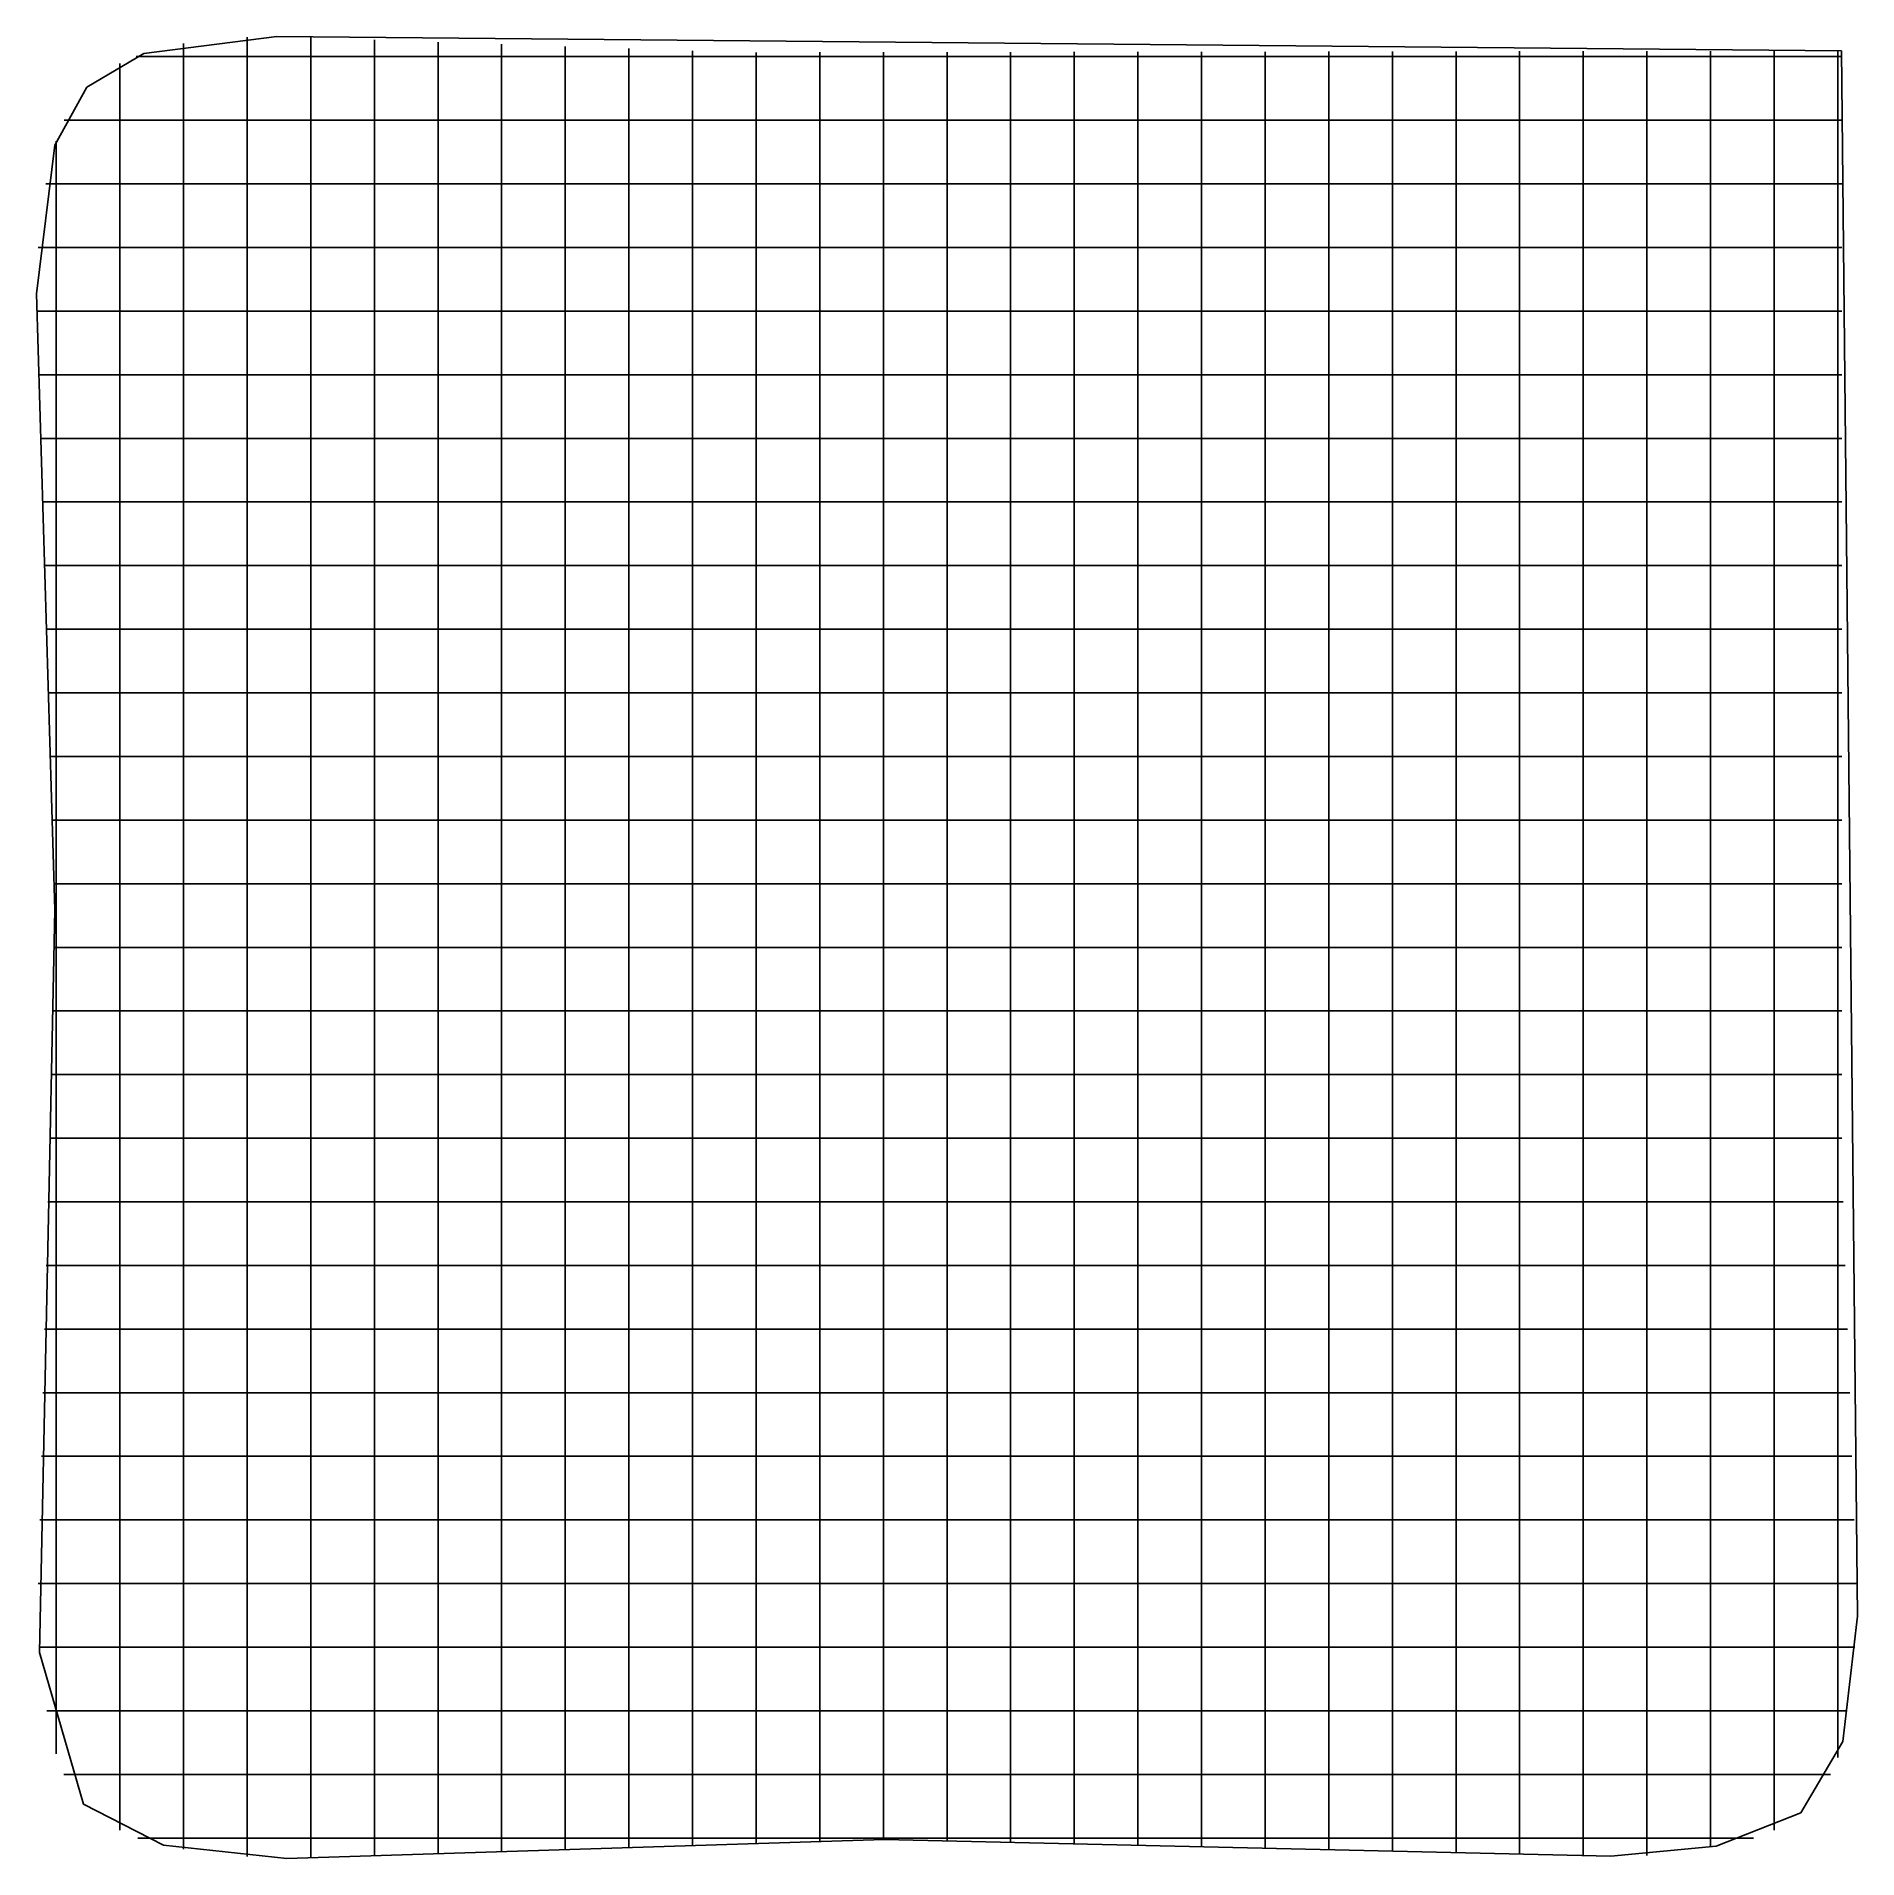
# Model space of a CAD drawing. Extents: x 0.4 to 14.7, y 0.4 to 14.8.
import ezdxf

# ---------------------------------------------------------------- set-up
doc = ezdxf.new("R2010")
doc.units = 0

msp = doc.modelspace()

# ---------------------------------------------------------------- linework, layer by layer
for p, q in [((1.279476, 14.617946), (2.324842, 14.750877)), ((1.279476, 14.617946), (2.324842, 14.750877)), ((2.324842, 14.750877), (14.622834, 14.637643)), ((2.324842, 14.750877), (14.622834, 14.637643)), ((0.832572, 14.352403), (1.279476, 14.617946)), ((0.832572, 14.352403), (1.279476, 14.617946)), ((1.592849, 14.690161), (1.592849, 14.695)), ((1.592849, 13.419984), (1.592849, 14.690161)), ((2.092849, 14.743), (2.092849, 14.744)), ((2.092849, 14.738161), (2.092849, 14.743)), ((2.092849, 13.363694), (2.092849, 14.738161)), ((2.592849, 14.737161), (2.592849, 14.742)), ((2.592849, 13.354823), (2.592849, 14.737161)), ((3.092849, 14.719161), (3.092849, 14.724)), ((3.092849, 13.370274), (3.092849, 14.719161)), ((3.592849, 14.702161), (3.592849, 14.707)), ((3.592849, 13.385742), (3.592849, 14.702161)), ((4.092849, 14.685145), (4.092849, 14.689984)), ((4.092849, 13.40021), (4.092849, 14.685145)), ((4.592849, 14.667161), (4.592849, 14.672)), ((4.592849, 13.415677), (4.592849, 14.667161)), ((5.092849, 14.650161), (5.092849, 14.655)), ((5.092849, 13.431145), (5.092849, 14.650161)), ((5.592849, 14.632161), (5.592849, 14.637)), ((5.592849, 13.446597), (5.592849, 14.632161)), ((6.092849, 14.620161), (6.092849, 14.625)), ((6.092849, 13.462145), (6.092849, 14.620161)), ((6.592849, 14.621161), (6.592849, 14.626)), ((6.592849, 13.476919), (6.592849, 14.621161)), ((7.092849, 14.622161), (7.092849, 14.627)), ((7.092849, 13.492677), (7.092849, 14.622161)), ((7.592849, 14.623161), (7.592849, 14.628)), ((7.592849, 13.488758), (7.592849, 14.623161)), ((8.092849, 14.623161), (8.092849, 14.628)), ((8.092849, 13.476952), (8.092849, 14.623161)), ((8.592849, 14.624161), (8.592849, 14.629)), ((8.592849, 13.465161), (8.592849, 14.624161)), ((9.092849, 14.625161), (9.092849, 14.63)), ((9.092849, 13.453371), (9.092849, 14.625161)), ((9.592849, 14.625161), (9.592849, 14.63)), ((9.592849, 13.441565), (9.592849, 14.625161)), ((10.092849, 14.626161), (10.092849, 14.631)), ((10.092849, 13.429774), (10.092849, 14.626161)), ((10.592849, 14.627161), (10.592849, 14.632)), ((10.592849, 13.417984), (10.592849, 14.627161)), ((11.092849, 14.628161), (11.092849, 14.633)), ((11.092849, 13.406194), (11.092849, 14.628161)), ((11.592849, 14.628161), (11.592849, 14.633)), ((11.592849, 13.394387), (11.592849, 14.628161)), ((12.092849, 14.629161), (12.092849, 14.634)), ((12.092849, 13.382597), (12.092849, 14.629161)), ((12.592849, 14.630161), (12.592849, 14.635)), ((12.592849, 13.370806), (12.592849, 14.630161)), ((13.092849, 14.631161), (13.092849, 14.635984)), ((13.092849, 13.370823), (13.092849, 14.631161)), ((13.592849, 14.631161), (13.592849, 14.636)), ((13.592849, 13.437726), (13.592849, 14.631161)), ((14.092849, 14.632161), (14.092849, 14.637)), ((14.092849, 13.566629), (14.092849, 14.632161)), ((14.592849, 14.633161), (14.592849, 14.638)), ((14.592849, 14.129419), (14.592849, 14.633161)), ((14.622834, 14.637643), (14.748375, 2.335598)), ((14.622834, 14.637643), (14.748375, 2.335598)), ((1.092849, 14.532145), (1.092849, 14.536984)), ((1.092849, 13.565), (1.092849, 14.532145)), ((1.221, 14.592238), (1.225839, 14.592238)), ((1.221, 14.592238), (1.225839, 14.592238)), ((1.225839, 14.592238), (1.722694, 14.592238)), ((1.722694, 14.592238), (2.017855, 14.592238)), ((2.017855, 14.592238), (2.042048, 14.592238)), ((2.042048, 14.592238), (3.517855, 14.592238)), ((3.517855, 14.592238), (3.522694, 14.592238)), ((3.522694, 14.592238), (3.817855, 14.592238)), ((3.817855, 14.592238), (3.842048, 14.592238)), ((3.842048, 14.592238), (5.317855, 14.592238)), ((5.317855, 14.592238), (5.322694, 14.592238)), ((5.322694, 14.592238), (5.617855, 14.592238)), ((5.617855, 14.592238), (5.631532, 14.592238)), ((5.631532, 14.592238), (5.636371, 14.592238)), ((5.636371, 14.592238), (7.112177, 14.592238)), ((7.112177, 14.592238), (7.136371, 14.592238)), ((7.136371, 14.592238), (7.431532, 14.592238)), ((7.431532, 14.592238), (7.436371, 14.592238)), ((7.436371, 14.592238), (8.912177, 14.592238)), ((8.912177, 14.592238), (8.936371, 14.592238)), ((8.936371, 14.592238), (9.231532, 14.592238)), ((9.231532, 14.592238), (9.236371, 14.592238)), ((9.236371, 14.592238), (10.712177, 14.592238)), ((10.712177, 14.592238), (10.736371, 14.592238)), ((10.736371, 14.592238), (11.031532, 14.592238)), ((11.031532, 14.592238), (11.036371, 14.592238)), ((11.036371, 14.592238), (12.512177, 14.592238)), ((12.512177, 14.592238), (12.536371, 14.592238)), ((12.536371, 14.592238), (12.831532, 14.592238)), ((12.831532, 14.592238), (12.836371, 14.592238)), ((12.836371, 14.592238), (14.312177, 14.592238)), ((14.312177, 14.592238), (14.330839, 14.592238)), ((14.330839, 14.592238), (14.626, 14.592238)), ((0.580531, 13.895688), (0.832572, 14.352403)), ((0.580531, 13.895688), (0.832572, 14.352403)), ((0.654, 14.092238), (0.658839, 14.092238)), ((0.654, 14.092238), (0.658839, 14.092238)), ((0.658839, 14.092238), (1.713548, 14.092238)), ((1.713548, 14.092238), (1.737742, 14.092238)), ((1.737742, 14.092238), (2.032903, 14.092238)), ((2.032903, 14.092238), (2.037742, 14.092238)), ((2.037742, 14.092238), (3.513548, 14.092238)), ((3.513548, 14.092238), (3.537742, 14.092238)), ((3.537742, 14.092238), (3.832903, 14.092238)), ((3.832903, 14.092238), (3.837742, 14.092238)), ((3.837742, 14.092238), (5.313548, 14.092238)), ((5.313548, 14.092238), (5.337742, 14.092238)), ((5.337742, 14.092238), (5.632903, 14.092238)), ((5.632903, 14.092238), (5.637742, 14.092238)), ((5.637742, 14.092238), (7.113548, 14.092238)), ((7.113548, 14.092238), (7.137742, 14.092238)), ((7.137742, 14.092238), (7.432903, 14.092238)), ((7.432903, 14.092238), (7.437742, 14.092238)), ((7.437742, 14.092238), (8.913548, 14.092238)), ((8.913548, 14.092238), (8.937742, 14.092238)), ((8.937742, 14.092238), (9.232903, 14.092238)), ((9.232903, 14.092238), (9.237742, 14.092238)), ((9.237742, 14.092238), (10.713548, 14.092238)), ((10.713548, 14.092238), (10.737742, 14.092238)), ((10.737742, 14.092238), (11.032903, 14.092238)), ((11.032903, 14.092238), (11.037742, 14.092238)), ((11.037742, 14.092238), (12.513548, 14.092238)), ((12.513548, 14.092238), (12.537742, 14.092238)), ((12.537742, 14.092238), (12.832903, 14.092238)), ((12.832903, 14.092238), (12.837742, 14.092238)), ((12.837742, 14.092238), (14.313548, 14.092238)), ((14.313548, 14.092238), (14.330839, 14.092238)), ((14.330839, 14.092238), (14.626, 14.092238)), ((14.592849, 13.835242), (14.592849, 14.129419)), ((0.436829, 12.72921), (0.580531, 13.895688)), ((0.436829, 12.72921), (0.580531, 13.895688)), ((0.592849, 13.855233), (0.592849, 13.929)), ((0.592849, 13.8503), (0.592849, 13.855233)), ((0.592849, 12.374565), (0.592849, 13.8503)), ((14.592849, 13.811048), (14.592849, 13.835242)), ((14.592849, 12.334258), (14.592849, 13.811048)), ((0.511, 13.592238), (0.515839, 13.592238)), ((0.511, 13.592238), (0.515839, 13.592238)), ((0.515839, 13.592238), (1.711242, 13.592238)), ((1.092849, 13.540806), (1.092849, 13.565)), ((1.092849, 13.245645), (1.092849, 13.540806)), ((1.711242, 13.592238), (1.735435, 13.592238)), ((1.735435, 13.592238), (2.030597, 13.592238)), ((2.030597, 13.592238), (2.035435, 13.592238)), ((2.035435, 13.592238), (3.511242, 13.592238)), ((3.511242, 13.592238), (3.535435, 13.592238)), ((3.535435, 13.592238), (3.830597, 13.592238)), ((3.830597, 13.592238), (3.835435, 13.592238)), ((3.835435, 13.592238), (5.311242, 13.592238)), ((5.311242, 13.592238), (5.335435, 13.592238)), ((5.335435, 13.592238), (5.630597, 13.592238)), ((5.630597, 13.592238), (5.635435, 13.592238)), ((5.635435, 13.592238), (7.111242, 13.592238)), ((6.092849, 13.437952), (6.092849, 13.462145)), ((6.592849, 13.452726), (6.592849, 13.476919)), ((7.092849, 13.468484), (7.092849, 13.492677)), ((7.092849, 13.173323), (7.092849, 13.468484)), ((7.111242, 13.592238), (7.135435, 13.592238)), ((7.135435, 13.592238), (7.430597, 13.592238)), ((7.430597, 13.592238), (7.435435, 13.592238)), ((7.435435, 13.592238), (8.911242, 13.592238)), ((7.592849, 13.464548), (7.592849, 13.488758)), ((7.592849, 13.169387), (7.592849, 13.464548)), ((8.092849, 13.452758), (8.092849, 13.476952)), ((8.592849, 13.440968), (8.592849, 13.465161)), ((8.911242, 13.592238), (8.935435, 13.592238)), ((8.935435, 13.592238), (9.230597, 13.592238)), ((9.230597, 13.592238), (9.235435, 13.592238)), ((9.235435, 13.592238), (10.711242, 13.592238)), ((10.711242, 13.592238), (10.735435, 13.592238)), ((10.735435, 13.592238), (11.030597, 13.592238)), ((11.030597, 13.592238), (11.035435, 13.592238)), ((11.035435, 13.592238), (12.511242, 13.592238)), ((12.511242, 13.592238), (12.535435, 13.592238)), ((12.535435, 13.592238), (12.830597, 13.592238)), ((12.830597, 13.592238), (12.835435, 13.592238)), ((12.835435, 13.592238), (14.311242, 13.592238)), ((14.092849, 13.542435), (14.092849, 13.566629)), ((14.092849, 13.247274), (14.092849, 13.542435)), ((14.311242, 13.592238), (14.330839, 13.592238)), ((14.330839, 13.592238), (14.626, 13.592238)), ((1.592849, 13.39579), (1.592849, 13.419984)), ((1.592849, 13.100629), (1.592849, 13.39579)), ((2.092849, 13.3395), (2.092849, 13.363694)), ((2.092849, 13.045323), (2.092849, 13.3395)), ((2.592849, 13.330613), (2.592849, 13.354823)), ((2.592849, 13.035452), (2.592849, 13.330613)), ((3.092849, 13.346081), (3.092849, 13.370274)), ((3.092849, 13.050919), (3.092849, 13.346081)), ((3.592849, 13.361548), (3.592849, 13.385742)), ((3.592849, 13.066387), (3.592849, 13.361548)), ((4.092849, 13.376016), (4.092849, 13.40021)), ((4.092849, 13.081839), (4.092849, 13.376016)), ((4.592849, 13.391484), (4.592849, 13.415677)), ((4.592849, 13.096323), (4.592849, 13.391484)), ((5.092849, 13.406952), (5.092849, 13.431145)), ((5.092849, 13.11179), (5.092849, 13.406952)), ((5.592849, 13.422403), (5.592849, 13.446597)), ((5.592849, 13.127242), (5.592849, 13.422403)), ((6.092849, 13.14279), (6.092849, 13.437952)), ((6.592849, 13.158548), (6.592849, 13.452726)), ((8.092849, 13.157597), (8.092849, 13.452758)), ((8.592849, 13.145806), (8.592849, 13.440968)), ((9.092849, 13.429177), (9.092849, 13.453371)), ((9.092849, 13.134016), (9.092849, 13.429177)), ((9.592849, 13.417371), (9.592849, 13.441565)), ((9.592849, 13.12221), (9.592849, 13.417371)), ((10.092849, 13.405581), (10.092849, 13.429774)), ((10.092849, 13.110419), (10.092849, 13.405581)), ((10.592849, 13.39379), (10.592849, 13.417984)), ((10.592849, 13.098629), (10.592849, 13.39379)), ((11.092849, 13.381984), (11.092849, 13.406194)), ((11.092849, 13.086823), (11.092849, 13.381984)), ((11.592849, 13.370194), (11.592849, 13.394387)), ((11.592849, 13.075032), (11.592849, 13.370194)), ((12.092849, 13.358403), (12.092849, 13.382597)), ((12.092849, 13.063242), (12.092849, 13.358403)), ((12.592849, 13.346613), (12.592849, 13.370806)), ((12.592849, 13.051452), (12.592849, 13.346613)), ((13.092849, 13.346613), (13.092849, 13.370823)), ((13.092849, 13.051452), (13.092849, 13.346613)), ((13.592849, 13.413532), (13.592849, 13.437726)), ((13.592849, 13.118371), (13.592849, 13.413532)), ((1.092849, 13.240806), (1.092849, 13.245645)), ((1.092849, 11.765), (1.092849, 13.240806)), ((14.092849, 13.242435), (14.092849, 13.247274)), ((14.092849, 11.766629), (14.092849, 13.242435)), ((0.451, 13.092238), (0.455839, 13.092238)), ((0.451, 13.092238), (0.455839, 13.092238)), ((0.455839, 13.092238), (1.710274, 13.092238)), ((1.592849, 13.09579), (1.592849, 13.100629)), ((1.592849, 11.619984), (1.592849, 13.09579)), ((1.710274, 13.092238), (1.734468, 13.092238)), ((1.734468, 13.092238), (2.029629, 13.092238)), ((2.029629, 13.092238), (2.034468, 13.092238)), ((2.034468, 13.092238), (3.510274, 13.092238)), ((2.092849, 13.040484), (2.092849, 13.045323)), ((2.092849, 11.563694), (2.092849, 13.040484)), ((2.592849, 13.030629), (2.592849, 13.035452)), ((3.092849, 13.046081), (3.092849, 13.050919)), ((3.092849, 11.570274), (3.092849, 13.046081)), ((3.510274, 13.092238), (3.534468, 13.092238)), ((3.534468, 13.092238), (3.829629, 13.092238)), ((3.592849, 13.061548), (3.592849, 13.066387)), ((3.592849, 11.585742), (3.592849, 13.061548)), ((3.829629, 13.092238), (3.834468, 13.092238)), ((3.834468, 13.092238), (5.310274, 13.092238)), ((4.092849, 13.077), (4.092849, 13.081839)), ((4.092849, 11.60021), (4.092849, 13.077)), ((4.592849, 13.091484), (4.592849, 13.096323)), ((4.592849, 11.615677), (4.592849, 13.091484)), ((5.092849, 13.106952), (5.092849, 13.11179)), ((5.092849, 11.631145), (5.092849, 13.106952)), ((5.310274, 13.092238), (5.334468, 13.092238)), ((5.334468, 13.092238), (5.629629, 13.092238)), ((5.592849, 13.122403), (5.592849, 13.127242)), ((5.592849, 11.646597), (5.592849, 13.122403)), ((5.629629, 13.092238), (5.634468, 13.092238)), ((5.634468, 13.092238), (7.110274, 13.092238)), ((6.092849, 13.137952), (6.092849, 13.14279)), ((6.092849, 11.662145), (6.092849, 13.137952)), ((6.592849, 13.15371), (6.592849, 13.158548)), ((6.592849, 11.676919), (6.592849, 13.15371)), ((7.092849, 13.168484), (7.092849, 13.173323)), ((7.092849, 11.692677), (7.092849, 13.168484)), ((7.110274, 13.092238), (7.134468, 13.092238)), ((7.134468, 13.092238), (7.429629, 13.092238)), ((7.429629, 13.092238), (7.434468, 13.092238)), ((7.434468, 13.092238), (8.910274, 13.092238)), ((7.592849, 13.164565), (7.592849, 13.169387)), ((7.592849, 11.688758), (7.592849, 13.164565)), ((8.092849, 13.152758), (8.092849, 13.157597)), ((8.092849, 11.676952), (8.092849, 13.152758)), ((8.592849, 13.140968), (8.592849, 13.145806)), ((8.592849, 11.665161), (8.592849, 13.140968)), ((8.910274, 13.092238), (8.934468, 13.092238)), ((8.934468, 13.092238), (9.229629, 13.092238)), ((9.092849, 13.129177), (9.092849, 13.134016)), ((9.092849, 11.653371), (9.092849, 13.129177)), ((9.229629, 13.092238), (9.234468, 13.092238)), ((9.234468, 13.092238), (10.710274, 13.092238)), ((9.592849, 13.117371), (9.592849, 13.12221)), ((9.592849, 11.641565), (9.592849, 13.117371)), ((10.092849, 13.105581), (10.092849, 13.110419)), ((10.092849, 11.629774), (10.092849, 13.105581)), ((10.592849, 13.09379), (10.592849, 13.098629)), ((10.592849, 11.617984), (10.592849, 13.09379)), ((10.710274, 13.092238), (10.734468, 13.092238)), ((10.734468, 13.092238), (11.029629, 13.092238)), ((11.029629, 13.092238), (11.034468, 13.092238)), ((11.034468, 13.092238), (12.510274, 13.092238)), ((11.092849, 13.082), (11.092849, 13.086823)), ((11.092849, 11.606194), (11.092849, 13.082)), ((11.592849, 13.070194), (11.592849, 13.075032)), ((11.592849, 11.594387), (11.592849, 13.070194)), ((12.092849, 13.058403), (12.092849, 13.063242)), ((12.092849, 11.582597), (12.092849, 13.058403)), ((12.510274, 13.092238), (12.534468, 13.092238)), ((12.534468, 13.092238), (12.829629, 13.092238)), ((12.592849, 13.046613), (12.592849, 13.051452)), ((12.592849, 11.570806), (12.592849, 13.046613)), ((12.829629, 13.092238), (12.834468, 13.092238)), ((12.834468, 13.092238), (14.310274, 13.092238)), ((13.092849, 13.046629), (13.092849, 13.051452)), ((13.092849, 11.570823), (13.092849, 13.046629)), ((13.592849, 13.113532), (13.592849, 13.118371)), ((13.592849, 11.637726), (13.592849, 13.113532)), ((14.310274, 13.092238), (14.330839, 13.092238)), ((14.330839, 13.092238), (14.626, 13.092238)), ((2.592849, 11.554823), (2.592849, 13.030629)), ((0.581738, 7.886802), (0.436829, 12.72921)), ((0.581738, 7.886802), (0.436829, 12.72921)), ((0.438, 12.592238), (0.442839, 12.592238)), ((0.438, 12.592238), (0.442839, 12.592238)), ((0.442839, 12.592238), (1.710065, 12.592238)), ((1.710065, 12.592238), (1.734258, 12.592238)), ((1.734258, 12.592238), (2.029419, 12.592238)), ((2.029419, 12.592238), (2.034258, 12.592238)), ((2.034258, 12.592238), (3.510065, 12.592238)), ((3.510065, 12.592238), (3.534258, 12.592238)), ((3.534258, 12.592238), (3.829419, 12.592238)), ((3.829419, 12.592238), (3.834258, 12.592238)), ((3.834258, 12.592238), (5.310065, 12.592238)), ((5.310065, 12.592238), (5.334258, 12.592238)), ((5.334258, 12.592238), (5.629419, 12.592238)), ((5.629419, 12.592238), (5.634258, 12.592238)), ((5.634258, 12.592238), (7.110065, 12.592238)), ((7.110065, 12.592238), (7.134258, 12.592238)), ((7.134258, 12.592238), (7.429419, 12.592238)), ((7.429419, 12.592238), (7.434258, 12.592238)), ((7.434258, 12.592238), (8.910065, 12.592238)), ((8.910065, 12.592238), (8.934258, 12.592238)), ((8.934258, 12.592238), (9.229419, 12.592238)), ((9.229419, 12.592238), (9.234258, 12.592238)), ((9.234258, 12.592238), (10.710065, 12.592238)), ((10.710065, 12.592238), (10.734258, 12.592238)), ((10.734258, 12.592238), (11.029419, 12.592238)), ((11.029419, 12.592238), (11.034258, 12.592238)), ((11.034258, 12.592238), (12.510065, 12.592238)), ((12.510065, 12.592238), (12.534258, 12.592238)), ((12.534258, 12.592238), (12.829419, 12.592238)), ((12.829419, 12.592238), (12.834258, 12.592238)), ((12.834258, 12.592238), (14.310065, 12.592238)), ((14.310065, 12.592238), (14.330839, 12.592238)), ((14.330839, 12.592238), (14.626, 12.592238)), ((0.592849, 12.350371), (0.592849, 12.374565)), ((0.592849, 12.05521), (0.592849, 12.350371)), ((14.592849, 12.329419), (14.592849, 12.334258)), ((14.592849, 12.035242), (14.592849, 12.329419)), ((0.453, 12.092238), (0.457839, 12.092238)), ((0.453, 12.092238), (0.457839, 12.092238)), ((0.457839, 12.092238), (1.710306, 12.092238)), ((0.592849, 12.050371), (0.592849, 12.05521)), ((0.592849, 10.574565), (0.592849, 12.050371)), ((1.710306, 12.092238), (1.7345, 12.092238)), ((1.7345, 12.092238), (2.029661, 12.092238)), ((2.029661, 12.092238), (2.0345, 12.092238)), ((2.0345, 12.092238), (3.510306, 12.092238)), ((3.510306, 12.092238), (3.5345, 12.092238)), ((3.5345, 12.092238), (3.829661, 12.092238)), ((3.829661, 12.092238), (3.8345, 12.092238)), ((3.8345, 12.092238), (5.310306, 12.092238)), ((5.310306, 12.092238), (5.3345, 12.092238)), ((5.3345, 12.092238), (5.629661, 12.092238)), ((5.629661, 12.092238), (5.6345, 12.092238)), ((5.6345, 12.092238), (7.110306, 12.092238)), ((7.110306, 12.092238), (7.1345, 12.092238)), ((7.1345, 12.092238), (7.429661, 12.092238)), ((7.429661, 12.092238), (7.4345, 12.092238)), ((7.4345, 12.092238), (8.910306, 12.092238)), ((8.910306, 12.092238), (8.9345, 12.092238)), ((8.9345, 12.092238), (9.229661, 12.092238)), ((9.229661, 12.092238), (9.2345, 12.092238)), ((9.2345, 12.092238), (10.710306, 12.092238)), ((10.710306, 12.092238), (10.7345, 12.092238)), ((10.7345, 12.092238), (11.029661, 12.092238)), ((11.029661, 12.092238), (11.0345, 12.092238)), ((11.0345, 12.092238), (12.510306, 12.092238)), ((12.510306, 12.092238), (12.5345, 12.092238)), ((12.5345, 12.092238), (12.829661, 12.092238)), ((12.829661, 12.092238), (12.8345, 12.092238)), ((12.8345, 12.092238), (14.310306, 12.092238)), ((14.310306, 12.092238), (14.330839, 12.092238)), ((14.330839, 12.092238), (14.626, 12.092238)), ((14.592849, 12.011048), (14.592849, 12.035242)), ((14.592849, 10.534258), (14.592849, 12.011048)), ((1.092849, 11.740806), (1.092849, 11.765)), ((14.092849, 11.742435), (14.092849, 11.766629)), ((14.092849, 11.447274), (14.092849, 11.742435)), ((1.092849, 11.445645), (1.092849, 11.740806)), ((1.592849, 11.59579), (1.592849, 11.619984)), ((4.092849, 11.576016), (4.092849, 11.60021)), ((4.592849, 11.591484), (4.592849, 11.615677)), ((5.092849, 11.606952), (5.092849, 11.631145)), ((5.092849, 11.31179), (5.092849, 11.606952)), ((5.592849, 11.622403), (5.592849, 11.646597)), ((5.592849, 11.327242), (5.592849, 11.622403)), ((6.092849, 11.637952), (6.092849, 11.662145)), ((6.092849, 11.34279), (6.092849, 11.637952)), ((6.592849, 11.652726), (6.592849, 11.676919)), ((6.592849, 11.358548), (6.592849, 11.652726)), ((7.092849, 11.668484), (7.092849, 11.692677)), ((7.092849, 11.373323), (7.092849, 11.668484)), ((7.592849, 11.664548), (7.592849, 11.688758)), ((7.592849, 11.369387), (7.592849, 11.664548)), ((8.092849, 11.652758), (8.092849, 11.676952)), ((8.092849, 11.357597), (8.092849, 11.652758)), ((8.592849, 11.640968), (8.592849, 11.665161)), ((8.592849, 11.345806), (8.592849, 11.640968)), ((9.092849, 11.629177), (9.092849, 11.653371)), ((9.092849, 11.334016), (9.092849, 11.629177)), ((9.592849, 11.617371), (9.592849, 11.641565)), ((9.592849, 11.32221), (9.592849, 11.617371)), ((10.092849, 11.605581), (10.092849, 11.629774)), ((10.092849, 11.310419), (10.092849, 11.605581)), ((10.592849, 11.59379), (10.592849, 11.617984)), ((11.092849, 11.581984), (11.092849, 11.606194)), ((13.592849, 11.613532), (13.592849, 11.637726)), ((13.592849, 11.318371), (13.592849, 11.613532)), ((0.468, 11.592238), (0.472839, 11.592238)), ((0.468, 11.592238), (0.472839, 11.592238)), ((0.472839, 11.592238), (1.710548, 11.592238)), ((1.592849, 11.300629), (1.592849, 11.59579)), ((1.710548, 11.592238), (1.734742, 11.592238)), ((1.734742, 11.592238), (2.029903, 11.592238)), ((2.029903, 11.592238), (2.034742, 11.592238)), ((2.034742, 11.592238), (3.510548, 11.592238)), ((2.092849, 11.5395), (2.092849, 11.563694)), ((2.092849, 11.245323), (2.092849, 11.5395)), ((2.592849, 11.530613), (2.592849, 11.554823)), ((2.592849, 11.235452), (2.592849, 11.530613)), ((3.092849, 11.546081), (3.092849, 11.570274)), ((3.092849, 11.250919), (3.092849, 11.546081)), ((3.510548, 11.592238), (3.534742, 11.592238)), ((3.534742, 11.592238), (3.829903, 11.592238)), ((3.592849, 11.561548), (3.592849, 11.585742)), ((3.592849, 11.266387), (3.592849, 11.561548)), ((3.829903, 11.592238), (3.834742, 11.592238)), ((3.834742, 11.592238), (5.310548, 11.592238)), ((4.092849, 11.281839), (4.092849, 11.576016)), ((4.592849, 11.296323), (4.592849, 11.591484)), ((5.310548, 11.592238), (5.334742, 11.592238)), ((5.334742, 11.592238), (5.629903, 11.592238)), ((5.629903, 11.592238), (5.634742, 11.592238)), ((5.634742, 11.592238), (7.110548, 11.592238)), ((7.110548, 11.592238), (7.134742, 11.592238)), ((7.134742, 11.592238), (7.429903, 11.592238)), ((7.429903, 11.592238), (7.434742, 11.592238)), ((7.434742, 11.592238), (8.910548, 11.592238)), ((8.910548, 11.592238), (8.934742, 11.592238)), ((8.934742, 11.592238), (9.229903, 11.592238)), ((9.229903, 11.592238), (9.234742, 11.592238)), ((9.234742, 11.592238), (10.710548, 11.592238)), ((10.592849, 11.298629), (10.592849, 11.59379)), ((10.710548, 11.592238), (10.734742, 11.592238)), ((10.734742, 11.592238), (11.029903, 11.592238)), ((11.029903, 11.592238), (11.034742, 11.592238)), ((11.034742, 11.592238), (12.510548, 11.592238)), ((11.092849, 11.286823), (11.092849, 11.581984)), ((11.592849, 11.570194), (11.592849, 11.594387)), ((11.592849, 11.275032), (11.592849, 11.570194)), ((12.092849, 11.558403), (12.092849, 11.582597)), ((12.092849, 11.263242), (12.092849, 11.558403)), ((12.510548, 11.592238), (12.534742, 11.592238)), ((12.534742, 11.592238), (12.829903, 11.592238)), ((12.592849, 11.546613), (12.592849, 11.570806)), ((12.592849, 11.251452), (12.592849, 11.546613)), ((12.829903, 11.592238), (12.834742, 11.592238)), ((12.834742, 11.592238), (14.310548, 11.592238)), ((13.092849, 11.546613), (13.092849, 11.570823)), ((13.092849, 11.251452), (13.092849, 11.546613)), ((14.310548, 11.592238), (14.330839, 11.592238)), ((14.330839, 11.592238), (14.626, 11.592238)), ((1.092849, 11.440806), (1.092849, 11.445645)), ((1.092849, 9.965), (1.092849, 11.440806)), ((5.592849, 11.322403), (5.592849, 11.327242)), ((5.592849, 9.846597), (5.592849, 11.322403)), ((6.092849, 11.337952), (6.092849, 11.34279)), ((6.092849, 9.862145), (6.092849, 11.337952)), ((6.592849, 11.35371), (6.592849, 11.358548)), ((6.592849, 9.876919), (6.592849, 11.35371)), ((7.092849, 11.368484), (7.092849, 11.373323)), ((7.092849, 9.892677), (7.092849, 11.368484)), ((7.592849, 11.364565), (7.592849, 11.369387)), ((7.592849, 9.888758), (7.592849, 11.364565)), ((8.092849, 11.352758), (8.092849, 11.357597)), ((8.092849, 9.876952), (8.092849, 11.352758)), ((8.592849, 11.340968), (8.592849, 11.345806)), ((8.592849, 9.865161), (8.592849, 11.340968)), ((9.092849, 11.329177), (9.092849, 11.334016)), ((9.092849, 9.853371), (9.092849, 11.329177)), ((9.592849, 11.317371), (9.592849, 11.32221)), ((9.592849, 9.841565), (9.592849, 11.317371)), ((13.592849, 11.313532), (13.592849, 11.318371)), ((13.592849, 9.837726), (13.592849, 11.313532)), ((14.092849, 11.442435), (14.092849, 11.447274)), ((14.092849, 9.966629), (14.092849, 11.442435)), ((1.592849, 11.29579), (1.592849, 11.300629)), ((1.592849, 9.819984), (1.592849, 11.29579)), ((2.092849, 11.240484), (2.092849, 11.245323)), ((2.092849, 9.763694), (2.092849, 11.240484)), ((2.592849, 11.230629), (2.592849, 11.235452)), ((2.592849, 9.754823), (2.592849, 11.230629)), ((3.092849, 11.246081), (3.092849, 11.250919)), ((3.092849, 9.770274), (3.092849, 11.246081)), ((3.592849, 11.261548), (3.592849, 11.266387)), ((3.592849, 9.785742), (3.592849, 11.261548)), ((4.092849, 11.277), (4.092849, 11.281839)), ((4.092849, 9.80021), (4.092849, 11.277)), ((4.592849, 11.291484), (4.592849, 11.296323)), ((4.592849, 9.815677), (4.592849, 11.291484)), ((5.092849, 11.306952), (5.092849, 11.31179)), ((5.092849, 9.831145), (5.092849, 11.306952)), ((10.092849, 11.305581), (10.092849, 11.310419)), ((10.092849, 9.829774), (10.092849, 11.305581)), ((10.592849, 11.29379), (10.592849, 11.298629)), ((10.592849, 9.817984), (10.592849, 11.29379)), ((11.092849, 11.282), (11.092849, 11.286823)), ((11.092849, 9.806194), (11.092849, 11.282)), ((11.592849, 11.270194), (11.592849, 11.275032)), ((11.592849, 9.794387), (11.592849, 11.270194)), ((12.092849, 11.258403), (12.092849, 11.263242)), ((12.092849, 9.782597), (12.092849, 11.258403)), ((12.592849, 11.246613), (12.592849, 11.251452)), ((12.592849, 9.770806), (12.592849, 11.246613)), ((13.092849, 11.246629), (13.092849, 11.251452)), ((13.092849, 9.770823), (13.092849, 11.246629)), ((0.484, 11.092238), (0.488839, 11.092238)), ((0.484, 11.092238), (0.488839, 11.092238)), ((0.488839, 11.092238), (1.710806, 11.092238)), ((1.710806, 11.092238), (1.735, 11.092238)), ((1.735, 11.092238), (2.030161, 11.092238)), ((2.030161, 11.092238), (2.035, 11.092238)), ((2.035, 11.092238), (3.510806, 11.092238)), ((3.510806, 11.092238), (3.535, 11.092238)), ((3.535, 11.092238), (3.830161, 11.092238)), ((3.830161, 11.092238), (3.835, 11.092238)), ((3.835, 11.092238), (5.310806, 11.092238)), ((5.310806, 11.092238), (5.335, 11.092238)), ((5.335, 11.092238), (5.630161, 11.092238)), ((5.630161, 11.092238), (5.635, 11.092238)), ((5.635, 11.092238), (7.110806, 11.092238)), ((7.110806, 11.092238), (7.135, 11.092238)), ((7.135, 11.092238), (7.430161, 11.092238)), ((7.430161, 11.092238), (7.435, 11.092238)), ((7.435, 11.092238), (8.910806, 11.092238)), ((8.910806, 11.092238), (8.935, 11.092238)), ((8.935, 11.092238), (9.230161, 11.092238)), ((9.230161, 11.092238), (9.235, 11.092238)), ((9.235, 11.092238), (10.710806, 11.092238)), ((10.710806, 11.092238), (10.735, 11.092238)), ((10.735, 11.092238), (11.030161, 11.092238)), ((11.030161, 11.092238), (11.035, 11.092238)), ((11.035, 11.092238), (12.510806, 11.092238)), ((12.510806, 11.092238), (12.535, 11.092238)), ((12.535, 11.092238), (12.830161, 11.092238)), ((12.830161, 11.092238), (12.835, 11.092238)), ((12.835, 11.092238), (14.310806, 11.092238)), ((14.310806, 11.092238), (14.330839, 11.092238)), ((14.330839, 11.092238), (14.626, 11.092238)), ((0.499, 10.592238), (0.503839, 10.592238)), ((0.499, 10.592238), (0.503839, 10.592238)), ((0.503839, 10.592238), (1.711048, 10.592238)), ((0.592849, 10.550371), (0.592849, 10.574565)), ((0.592849, 10.25521), (0.592849, 10.550371)), ((1.711048, 10.592238), (1.735242, 10.592238)), ((1.735242, 10.592238), (2.030403, 10.592238)), ((2.030403, 10.592238), (2.035242, 10.592238)), ((2.035242, 10.592238), (3.511048, 10.592238)), ((3.511048, 10.592238), (3.535242, 10.592238)), ((3.535242, 10.592238), (3.830403, 10.592238)), ((3.830403, 10.592238), (3.835242, 10.592238)), ((3.835242, 10.592238), (5.311048, 10.592238)), ((5.311048, 10.592238), (5.335242, 10.592238)), ((5.335242, 10.592238), (5.630403, 10.592238)), ((5.630403, 10.592238), (5.635242, 10.592238)), ((5.635242, 10.592238), (7.111048, 10.592238)), ((7.111048, 10.592238), (7.135242, 10.592238)), ((7.135242, 10.592238), (7.430403, 10.592238)), ((7.430403, 10.592238), (7.435242, 10.592238)), ((7.435242, 10.592238), (8.911048, 10.592238)), ((8.911048, 10.592238), (8.935242, 10.592238)), ((8.935242, 10.592238), (9.230403, 10.592238)), ((9.230403, 10.592238), (9.235242, 10.592238)), ((9.235242, 10.592238), (10.711048, 10.592238)), ((10.711048, 10.592238), (10.735242, 10.592238)), ((10.735242, 10.592238), (11.030403, 10.592238)), ((11.030403, 10.592238), (11.035242, 10.592238)), ((11.035242, 10.592238), (12.511048, 10.592238)), ((12.511048, 10.592238), (12.535242, 10.592238)), ((12.535242, 10.592238), (12.830403, 10.592238)), ((12.830403, 10.592238), (12.835242, 10.592238)), ((12.835242, 10.592238), (14.311048, 10.592238)), ((14.311048, 10.592238), (14.330839, 10.592238)), ((14.330839, 10.592238), (14.626, 10.592238)), ((14.592849, 10.529419), (14.592849, 10.534258)), ((14.592849, 10.235242), (14.592849, 10.529419)), ((0.592849, 10.250371), (0.592849, 10.25521)), ((0.592849, 8.774565), (0.592849, 10.250371)), ((14.592849, 10.211048), (14.592849, 10.235242)), ((14.592849, 8.734258), (14.592849, 10.211048)), ((0.514, 10.092238), (0.518839, 10.092238)), ((0.514, 10.092238), (0.518839, 10.092238)), ((0.518839, 10.092238), (1.71129, 10.092238)), ((1.71129, 10.092238), (1.735484, 10.092238)), ((1.735484, 10.092238), (2.030645, 10.092238)), ((2.030645, 10.092238), (2.035484, 10.092238)), ((2.035484, 10.092238), (3.51129, 10.092238)), ((3.51129, 10.092238), (3.535484, 10.092238)), ((3.535484, 10.092238), (3.830645, 10.092238)), ((3.830645, 10.092238), (3.835484, 10.092238)), ((3.835484, 10.092238), (5.31129, 10.092238)), ((5.31129, 10.092238), (5.335484, 10.092238)), ((5.335484, 10.092238), (5.630645, 10.092238)), ((5.630645, 10.092238), (5.635484, 10.092238)), ((5.635484, 10.092238), (7.11129, 10.092238)), ((7.11129, 10.092238), (7.135484, 10.092238)), ((7.135484, 10.092238), (7.430645, 10.092238)), ((7.430645, 10.092238), (7.435484, 10.092238)), ((7.435484, 10.092238), (8.91129, 10.092238)), ((8.91129, 10.092238), (8.935484, 10.092238)), ((8.935484, 10.092238), (9.230645, 10.092238)), ((9.230645, 10.092238), (9.235484, 10.092238)), ((9.235484, 10.092238), (10.71129, 10.092238)), ((10.71129, 10.092238), (10.735484, 10.092238)), ((10.735484, 10.092238), (11.030645, 10.092238)), ((11.030645, 10.092238), (11.035484, 10.092238)), ((11.035484, 10.092238), (12.51129, 10.092238)), ((12.51129, 10.092238), (12.535484, 10.092238)), ((12.535484, 10.092238), (12.830645, 10.092238)), ((12.830645, 10.092238), (12.835484, 10.092238)), ((12.835484, 10.092238), (14.31129, 10.092238)), ((14.31129, 10.092238), (14.330839, 10.092238)), ((14.330839, 10.092238), (14.626, 10.092238)), ((1.092849, 9.940806), (1.092849, 9.965)), ((1.092849, 9.645645), (1.092849, 9.940806)), ((7.092849, 9.868484), (7.092849, 9.892677)), ((7.592849, 9.864548), (7.592849, 9.888758)), ((14.092849, 9.942435), (14.092849, 9.966629)), ((14.092849, 9.647274), (14.092849, 9.942435)), ((1.592849, 9.79579), (1.592849, 9.819984)), ((1.592849, 9.500629), (1.592849, 9.79579)), ((2.092849, 9.7395), (2.092849, 9.763694)), ((2.092849, 9.445323), (2.092849, 9.7395)), ((2.592849, 9.730613), (2.592849, 9.754823)), ((3.092849, 9.746081), (3.092849, 9.770274)), ((3.092849, 9.450919), (3.092849, 9.746081)), ((3.592849, 9.761548), (3.592849, 9.785742)), ((3.592849, 9.466387), (3.592849, 9.761548)), ((4.092849, 9.776016), (4.092849, 9.80021)), ((4.092849, 9.481839), (4.092849, 9.776016)), ((4.592849, 9.791484), (4.592849, 9.815677)), ((4.592849, 9.496323), (4.592849, 9.791484)), ((5.092849, 9.806952), (5.092849, 9.831145)), ((5.092849, 9.51179), (5.092849, 9.806952)), ((5.592849, 9.822403), (5.592849, 9.846597)), ((5.592849, 9.527242), (5.592849, 9.822403)), ((6.092849, 9.837952), (6.092849, 9.862145)), ((6.092849, 9.54279), (6.092849, 9.837952)), ((6.592849, 9.852726), (6.592849, 9.876919)), ((6.592849, 9.558548), (6.592849, 9.852726)), ((7.092849, 9.573323), (7.092849, 9.868484)), ((7.592849, 9.569387), (7.592849, 9.864548)), ((8.092849, 9.852758), (8.092849, 9.876952)), ((8.092849, 9.557597), (8.092849, 9.852758)), ((8.592849, 9.840968), (8.592849, 9.865161)), ((8.592849, 9.545806), (8.592849, 9.840968)), ((9.092849, 9.829177), (9.092849, 9.853371)), ((9.092849, 9.534016), (9.092849, 9.829177)), ((9.592849, 9.817371), (9.592849, 9.841565)), ((9.592849, 9.52221), (9.592849, 9.817371)), ((10.092849, 9.805581), (10.092849, 9.829774)), ((10.092849, 9.510419), (10.092849, 9.805581)), ((10.592849, 9.79379), (10.592849, 9.817984)), ((10.592849, 9.498629), (10.592849, 9.79379)), ((11.092849, 9.781984), (11.092849, 9.806194)), ((11.092849, 9.486823), (11.092849, 9.781984)), ((11.592849, 9.770194), (11.592849, 9.794387)), ((11.592849, 9.475032), (11.592849, 9.770194)), ((12.092849, 9.758403), (12.092849, 9.782597)), ((12.092849, 9.463242), (12.092849, 9.758403)), ((12.592849, 9.746613), (12.592849, 9.770806)), ((12.592849, 9.451452), (12.592849, 9.746613)), ((13.092849, 9.746613), (13.092849, 9.770823)), ((13.092849, 9.451452), (13.092849, 9.746613)), ((13.592849, 9.813532), (13.592849, 9.837726)), ((13.592849, 9.518371), (13.592849, 9.813532)), ((1.092849, 9.640806), (1.092849, 9.645645)), ((1.092849, 8.165), (1.092849, 9.640806)), ((2.592849, 9.435452), (2.592849, 9.730613)), ((14.092849, 9.642435), (14.092849, 9.647274)), ((14.092849, 8.166629), (14.092849, 9.642435)), ((0.529, 9.592238), (0.533839, 9.592238)), ((0.529, 9.592238), (0.533839, 9.592238)), ((0.533839, 9.592238), (1.711532, 9.592238)), ((1.592849, 9.49579), (1.592849, 9.500629)), ((1.592849, 8.019984), (1.592849, 9.49579)), ((1.711532, 9.592238), (1.735742, 9.592238)), ((1.735742, 9.592238), (2.030903, 9.592238)), ((2.030903, 9.592238), (2.035726, 9.592238)), ((2.035726, 9.592238), (3.511532, 9.592238)), ((3.511532, 9.592238), (3.535742, 9.592238)), ((3.535742, 9.592238), (3.830903, 9.592238)), ((3.592849, 9.461548), (3.592849, 9.466387)), ((3.592849, 7.985742), (3.592849, 9.461548)), ((3.830903, 9.592238), (3.835726, 9.592238)), ((3.835726, 9.592238), (5.311532, 9.592238)), ((4.092849, 9.477), (4.092849, 9.481839)), ((4.092849, 8.00021), (4.092849, 9.477)), ((4.592849, 9.491484), (4.592849, 9.496323)), ((4.592849, 8.015677), (4.592849, 9.491484)), ((5.092849, 9.506952), (5.092849, 9.51179)), ((5.092849, 8.031145), (5.092849, 9.506952)), ((5.311532, 9.592238), (5.335742, 9.592238)), ((5.335742, 9.592238), (5.630903, 9.592238)), ((5.592849, 9.522403), (5.592849, 9.527242)), ((5.592849, 8.046597), (5.592849, 9.522403)), ((5.630903, 9.592238), (5.635726, 9.592238)), ((5.635726, 9.592238), (7.111532, 9.592238)), ((6.092849, 9.537952), (6.092849, 9.54279)), ((6.092849, 8.062145), (6.092849, 9.537952)), ((6.592849, 9.55371), (6.592849, 9.558548)), ((6.592849, 8.076919), (6.592849, 9.55371)), ((7.092849, 9.568484), (7.092849, 9.573323)), ((7.092849, 8.092677), (7.092849, 9.568484)), ((7.111532, 9.592238), (7.135742, 9.592238)), ((7.135742, 9.592238), (7.430903, 9.592238)), ((7.430903, 9.592238), (7.435726, 9.592238)), ((7.435726, 9.592238), (8.911532, 9.592238)), ((7.592849, 9.564565), (7.592849, 9.569387)), ((7.592849, 8.088758), (7.592849, 9.564565)), ((8.092849, 9.552758), (8.092849, 9.557597)), ((8.092849, 8.076952), (8.092849, 9.552758)), ((8.592849, 9.540968), (8.592849, 9.545806)), ((8.592849, 8.065161), (8.592849, 9.540968)), ((8.911532, 9.592238), (8.935742, 9.592238)), ((8.935742, 9.592238), (9.230903, 9.592238)), ((9.092849, 9.529177), (9.092849, 9.534016)), ((9.092849, 8.053371), (9.092849, 9.529177)), ((9.230903, 9.592238), (9.235726, 9.592238)), ((9.235726, 9.592238), (10.711532, 9.592238)), ((9.592849, 9.517371), (9.592849, 9.52221)), ((9.592849, 8.041565), (9.592849, 9.517371)), ((10.092849, 9.505581), (10.092849, 9.510419)), ((10.092849, 8.029774), (10.092849, 9.505581)), ((10.592849, 9.49379), (10.592849, 9.498629)), ((10.592849, 8.017984), (10.592849, 9.49379)), ((10.711532, 9.592238), (10.735742, 9.592238)), ((10.735742, 9.592238), (11.030903, 9.592238)), ((11.030903, 9.592238), (11.035726, 9.592238)), ((11.035726, 9.592238), (12.511532, 9.592238)), ((11.092849, 9.482), (11.092849, 9.486823)), ((11.092849, 8.006194), (11.092849, 9.482)), ((11.592849, 9.470194), (11.592849, 9.475032)), ((11.592849, 7.994387), (11.592849, 9.470194)), ((12.092849, 9.458403), (12.092849, 9.463242)), ((12.092849, 7.982597), (12.092849, 9.458403)), ((12.511532, 9.592238), (12.535742, 9.592238)), ((12.535742, 9.592238), (12.830903, 9.592238)), ((12.592849, 9.446613), (12.592849, 9.451452)), ((12.830903, 9.592238), (12.835726, 9.592238)), ((12.835726, 9.592238), (14.311532, 9.592238)), ((13.092849, 9.446629), (13.092849, 9.451452)), ((13.592849, 9.513532), (13.592849, 9.518371)), ((13.592849, 8.037726), (13.592849, 9.513532)), ((14.311532, 9.592238), (14.330839, 9.592238)), ((14.330839, 9.592238), (14.626, 9.592238)), ((2.092849, 9.440484), (2.092849, 9.445323)), ((2.092849, 7.963694), (2.092849, 9.440484)), ((2.592849, 9.430629), (2.592849, 9.435452)), ((2.592849, 7.954823), (2.592849, 9.430629)), ((3.092849, 9.446081), (3.092849, 9.450919)), ((3.092849, 7.970274), (3.092849, 9.446081)), ((12.592849, 7.970806), (12.592849, 9.446613)), ((13.092849, 7.970823), (13.092849, 9.446629)), ((0.545, 9.092238), (0.549839, 9.092238)), ((0.545, 9.092238), (0.549839, 9.092238)), ((0.549839, 9.092238), (1.71179, 9.092238)), ((1.71179, 9.092238), (1.735984, 9.092238)), ((1.735984, 9.092238), (2.031145, 9.092238)), ((2.031145, 9.092238), (2.035984, 9.092238)), ((2.035984, 9.092238), (3.51179, 9.092238)), ((3.51179, 9.092238), (3.535984, 9.092238)), ((3.535984, 9.092238), (3.831145, 9.092238)), ((3.831145, 9.092238), (3.835984, 9.092238)), ((3.835984, 9.092238), (5.31179, 9.092238)), ((5.31179, 9.092238), (5.335984, 9.092238)), ((5.335984, 9.092238), (5.631145, 9.092238)), ((5.631145, 9.092238), (5.635984, 9.092238)), ((5.635984, 9.092238), (7.11179, 9.092238)), ((7.11179, 9.092238), (7.135984, 9.092238)), ((7.135984, 9.092238), (7.431145, 9.092238)), ((7.431145, 9.092238), (7.435984, 9.092238)), ((7.435984, 9.092238), (8.91179, 9.092238)), ((8.91179, 9.092238), (8.935984, 9.092238)), ((8.935984, 9.092238), (9.231145, 9.092238)), ((9.231145, 9.092238), (9.235984, 9.092238)), ((9.235984, 9.092238), (10.71179, 9.092238)), ((10.71179, 9.092238), (10.735984, 9.092238)), ((10.735984, 9.092238), (11.031145, 9.092238)), ((11.031145, 9.092238), (11.035984, 9.092238)), ((11.035984, 9.092238), (12.51179, 9.092238)), ((12.51179, 9.092238), (12.535984, 9.092238)), ((12.535984, 9.092238), (12.831145, 9.092238)), ((12.831145, 9.092238), (12.835984, 9.092238)), ((12.835984, 9.092238), (14.31179, 9.092238)), ((14.31179, 9.092238), (14.330839, 9.092238)), ((14.330839, 9.092238), (14.626, 9.092238)), ((0.592849, 8.750371), (0.592849, 8.774565)), ((0.592849, 8.45521), (0.592849, 8.750371)), ((0.56, 8.592238), (0.564839, 8.592238)), ((0.56, 8.592238), (0.564839, 8.592238)), ((0.564839, 8.592238), (1.712032, 8.592238)), ((1.712032, 8.592238), (1.736226, 8.592238)), ((1.736226, 8.592238), (2.031387, 8.592238)), ((2.031387, 8.592238), (2.036226, 8.592238)), ((2.036226, 8.592238), (3.512032, 8.592238)), ((3.512032, 8.592238), (3.536226, 8.592238)), ((3.536226, 8.592238), (3.831387, 8.592238)), ((3.831387, 8.592238), (3.836226, 8.592238)), ((3.836226, 8.592238), (5.312032, 8.592238)), ((5.312032, 8.592238), (5.336226, 8.592238)), ((5.336226, 8.592238), (5.631387, 8.592238)), ((5.631387, 8.592238), (5.636226, 8.592238)), ((5.636226, 8.592238), (7.112032, 8.592238)), ((7.112032, 8.592238), (7.136226, 8.592238)), ((7.136226, 8.592238), (7.431387, 8.592238)), ((7.431387, 8.592238), (7.436226, 8.592238)), ((7.436226, 8.592238), (8.912032, 8.592238)), ((8.912032, 8.592238), (8.936226, 8.592238)), ((8.936226, 8.592238), (9.231387, 8.592238)), ((9.231387, 8.592238), (9.236226, 8.592238)), ((9.236226, 8.592238), (10.712032, 8.592238)), ((10.712032, 8.592238), (10.736226, 8.592238)), ((10.736226, 8.592238), (11.031387, 8.592238)), ((11.031387, 8.592238), (11.036226, 8.592238)), ((11.036226, 8.592238), (12.512032, 8.592238)), ((12.512032, 8.592238), (12.536226, 8.592238)), ((12.536226, 8.592238), (12.831387, 8.592238)), ((12.831387, 8.592238), (12.836226, 8.592238)), ((12.836226, 8.592238), (14.312032, 8.592238)), ((14.312032, 8.592238), (14.330839, 8.592238)), ((14.330839, 8.592238), (14.626, 8.592238)), ((14.592849, 8.729419), (14.592849, 8.734258)), ((14.592849, 8.435242), (14.592849, 8.729419)), ((0.592849, 8.450371), (0.592849, 8.45521)), ((0.592849, 6.974565), (0.592849, 8.450371)), ((14.592849, 8.411048), (14.592849, 8.435242)), ((14.592849, 6.934258), (14.592849, 8.411048)), ((1.092849, 8.140806), (1.092849, 8.165)), ((14.092849, 8.142435), (14.092849, 8.166629)), ((0.575, 8.092238), (0.579839, 8.092238)), ((0.575, 8.092238), (0.579839, 8.092238)), ((0.579839, 8.092238), (1.712274, 8.092238)), ((1.092849, 7.845645), (1.092849, 8.140806)), ((1.592849, 7.99579), (1.592849, 8.019984)), ((1.712274, 8.092238), (1.736484, 8.092238)), ((1.736484, 8.092238), (2.031645, 8.092238)), ((2.031645, 8.092238), (2.036468, 8.092238)), ((2.036468, 8.092238), (3.512274, 8.092238)), ((3.512274, 8.092238), (3.536484, 8.092238)), ((3.536484, 8.092238), (3.831645, 8.092238)), ((3.831645, 8.092238), (3.836468, 8.092238)), ((3.836468, 8.092238), (5.312274, 8.092238)), ((5.092849, 8.006952), (5.092849, 8.031145)), ((5.312274, 8.092238), (5.336484, 8.092238)), ((5.336484, 8.092238), (5.631645, 8.092238)), ((5.592849, 8.022403), (5.592849, 8.046597)), ((5.592849, 7.727242), (5.592849, 8.022403)), ((5.631645, 8.092238), (5.636468, 8.092238)), ((5.636468, 8.092238), (7.112274, 8.092238)), ((6.092849, 8.037952), (6.092849, 8.062145)), ((6.092849, 7.74279), (6.092849, 8.037952)), ((6.592849, 8.052726), (6.592849, 8.076919)), ((6.592849, 7.758548), (6.592849, 8.052726)), ((7.092849, 8.068484), (7.092849, 8.092677)), ((7.092849, 7.773323), (7.092849, 8.068484)), ((7.112274, 8.092238), (7.136484, 8.092238)), ((7.136484, 8.092238), (7.431645, 8.092238)), ((7.431645, 8.092238), (7.436468, 8.092238)), ((7.436468, 8.092238), (8.912274, 8.092238)), ((7.592849, 8.064548), (7.592849, 8.088758)), ((7.592849, 7.769387), (7.592849, 8.064548)), ((8.092849, 8.052758), (8.092849, 8.076952)), ((8.092849, 7.757597), (8.092849, 8.052758)), ((8.592849, 8.040968), (8.592849, 8.065161)), ((8.592849, 7.745806), (8.592849, 8.040968)), ((8.912274, 8.092238), (8.936484, 8.092238)), ((8.936484, 8.092238), (9.231645, 8.092238)), ((9.092849, 8.029177), (9.092849, 8.053371)), ((9.092849, 7.734016), (9.092849, 8.029177)), ((9.231645, 8.092238), (9.236468, 8.092238)), ((9.236468, 8.092238), (10.712274, 8.092238)), ((9.592849, 8.017371), (9.592849, 8.041565)), ((10.092849, 8.005581), (10.092849, 8.029774)), ((10.712274, 8.092238), (10.736484, 8.092238)), ((10.736484, 8.092238), (11.031645, 8.092238)), ((11.031645, 8.092238), (11.036468, 8.092238)), ((11.036468, 8.092238), (12.512274, 8.092238)), ((12.512274, 8.092238), (12.536484, 8.092238)), ((12.536484, 8.092238), (12.831645, 8.092238)), ((12.831645, 8.092238), (12.836468, 8.092238)), ((12.836468, 8.092238), (14.312274, 8.092238)), ((13.592849, 8.013532), (13.592849, 8.037726)), ((14.092849, 7.847274), (14.092849, 8.142435)), ((14.312274, 8.092238), (14.330839, 8.092238)), ((14.330839, 8.092238), (14.626, 8.092238)), ((0.461392, 2.050704), (0.581738, 7.886802)), ((0.461392, 2.050704), (0.581738, 7.886802)), ((1.592849, 7.700629), (1.592849, 7.99579)), ((2.092849, 7.9395), (2.092849, 7.963694)), ((2.092849, 7.645323), (2.092849, 7.9395)), ((2.592849, 7.930613), (2.592849, 7.954823)), ((2.592849, 7.635452), (2.592849, 7.930613)), ((3.092849, 7.946081), (3.092849, 7.970274)), ((3.092849, 7.650919), (3.092849, 7.946081)), ((3.592849, 7.961548), (3.592849, 7.985742)), ((3.592849, 7.666387), (3.592849, 7.961548)), ((4.092849, 7.976016), (4.092849, 8.00021)), ((4.092849, 7.681839), (4.092849, 7.976016)), ((4.592849, 7.991484), (4.592849, 8.015677)), ((4.592849, 7.696323), (4.592849, 7.991484)), ((5.092849, 7.71179), (5.092849, 8.006952)), ((9.592849, 7.72221), (9.592849, 8.017371)), ((10.092849, 7.710419), (10.092849, 8.005581)), ((10.592849, 7.99379), (10.592849, 8.017984)), ((10.592849, 7.698629), (10.592849, 7.99379)), ((11.092849, 7.981984), (11.092849, 8.006194)), ((11.092849, 7.686823), (11.092849, 7.981984)), ((11.592849, 7.970194), (11.592849, 7.994387)), ((11.592849, 7.675032), (11.592849, 7.970194)), ((12.092849, 7.958403), (12.092849, 7.982597)), ((12.092849, 7.663242), (12.092849, 7.958403)), ((12.592849, 7.946613), (12.592849, 7.970806)), ((12.592849, 7.651452), (12.592849, 7.946613)), ((13.092849, 7.946613), (13.092849, 7.970823)), ((13.092849, 7.651452), (13.092849, 7.946613)), ((13.592849, 7.718371), (13.592849, 8.013532)), ((1.092849, 7.840806), (1.092849, 7.845645)), ((1.092849, 6.365), (1.092849, 7.840806)), ((6.092849, 7.737952), (6.092849, 7.74279)), ((6.092849, 6.262145), (6.092849, 7.737952)), ((6.592849, 7.75371), (6.592849, 7.758548)), ((6.592849, 6.276919), (6.592849, 7.75371)), ((7.092849, 7.768484), (7.092849, 7.773323)), ((7.092849, 6.292677), (7.092849, 7.768484)), ((7.592849, 7.764565), (7.592849, 7.769387)), ((7.592849, 6.288758), (7.592849, 7.764565)), ((8.092849, 7.752758), (8.092849, 7.757597)), ((8.092849, 6.276952), (8.092849, 7.752758)), ((8.592849, 7.740968), (8.592849, 7.745806)), ((8.592849, 6.265161), (8.592849, 7.740968)), ((9.092849, 7.729177), (9.092849, 7.734016)), ((14.092849, 7.842435), (14.092849, 7.847274)), ((14.092849, 6.366629), (14.092849, 7.842435)), ((0.576, 7.592238), (0.580839, 7.592238)), ((0.576, 7.592238), (0.580839, 7.592238)), ((0.580839, 7.592238), (1.71229, 7.592238)), ((1.592849, 7.69579), (1.592849, 7.700629)), ((1.592849, 6.219984), (1.592849, 7.69579)), ((1.71229, 7.592238), (1.7365, 7.592238)), ((1.7365, 7.592238), (2.031661, 7.592238)), ((2.031661, 7.592238), (2.036484, 7.592238)), ((2.036484, 7.592238), (3.51229, 7.592238)), ((2.092849, 7.640484), (2.092849, 7.645323)), ((2.092849, 6.163694), (2.092849, 7.640484)), ((2.592849, 7.630629), (2.592849, 7.635452)), ((2.592849, 6.154823), (2.592849, 7.630629)), ((3.092849, 7.646081), (3.092849, 7.650919)), ((3.092849, 6.170274), (3.092849, 7.646081)), ((3.51229, 7.592238), (3.5365, 7.592238)), ((3.5365, 7.592238), (3.831661, 7.592238)), ((3.592849, 7.661548), (3.592849, 7.666387)), ((3.592849, 6.185742), (3.592849, 7.661548)), ((3.831661, 7.592238), (3.836484, 7.592238)), ((3.836484, 7.592238), (5.31229, 7.592238)), ((4.092849, 7.677), (4.092849, 7.681839)), ((4.092849, 6.20021), (4.092849, 7.677)), ((4.592849, 7.691484), (4.592849, 7.696323)), ((4.592849, 6.215677), (4.592849, 7.691484)), ((5.092849, 7.706952), (5.092849, 7.71179)), ((5.092849, 6.231145), (5.092849, 7.706952)), ((5.31229, 7.592238), (5.3365, 7.592238)), ((5.3365, 7.592238), (5.631661, 7.592238)), ((5.592849, 7.722403), (5.592849, 7.727242)), ((5.592849, 6.246597), (5.592849, 7.722403)), ((5.631661, 7.592238), (5.636484, 7.592238)), ((5.636484, 7.592238), (7.11229, 7.592238)), ((7.11229, 7.592238), (7.1365, 7.592238)), ((7.1365, 7.592238), (7.431661, 7.592238)), ((7.431661, 7.592238), (7.436484, 7.592238)), ((7.436484, 7.592238), (8.91229, 7.592238)), ((8.91229, 7.592238), (8.9365, 7.592238)), ((8.9365, 7.592238), (9.231661, 7.592238)), ((9.092849, 6.253371), (9.092849, 7.729177)), ((9.231661, 7.592238), (9.236484, 7.592238)), ((9.236484, 7.592238), (10.71229, 7.592238)), ((9.592849, 7.717371), (9.592849, 7.72221)), ((9.592849, 6.241565), (9.592849, 7.717371)), ((10.092849, 7.705581), (10.092849, 7.710419)), ((10.092849, 6.229774), (10.092849, 7.705581)), ((10.592849, 7.69379), (10.592849, 7.698629)), ((10.592849, 6.217984), (10.592849, 7.69379)), ((10.71229, 7.592238), (10.7365, 7.592238)), ((10.7365, 7.592238), (11.031661, 7.592238)), ((11.031661, 7.592238), (11.036484, 7.592238)), ((11.036484, 7.592238), (12.51229, 7.592238)), ((11.092849, 7.682), (11.092849, 7.686823)), ((11.092849, 6.206194), (11.092849, 7.682)), ((11.592849, 7.670194), (11.592849, 7.675032)), ((11.592849, 6.194387), (11.592849, 7.670194)), ((12.092849, 7.658403), (12.092849, 7.663242)), ((12.092849, 6.182597), (12.092849, 7.658403)), ((12.51229, 7.592238), (12.5365, 7.592238)), ((12.5365, 7.592238), (12.831661, 7.592238)), ((12.592849, 7.646613), (12.592849, 7.651452)), ((12.592849, 6.170806), (12.592849, 7.646613)), ((12.831661, 7.592238), (12.836484, 7.592238)), ((12.836484, 7.592238), (14.31229, 7.592238)), ((13.092849, 7.646629), (13.092849, 7.651452)), ((13.092849, 6.170823), (13.092849, 7.646629)), ((13.592849, 7.713532), (13.592849, 7.718371)), ((13.592849, 6.237726), (13.592849, 7.713532)), ((14.31229, 7.592238), (14.330839, 7.592238)), ((14.330839, 7.592238), (14.626, 7.592238)), ((0.564, 7.092238), (0.568839, 7.092238)), ((0.564, 7.092238), (0.568839, 7.092238)), ((0.568839, 7.092238), (1.712097, 7.092238)), ((1.712097, 7.092238), (1.73629, 7.092238)), ((1.73629, 7.092238), (2.031452, 7.092238)), ((2.031452, 7.092238), (2.03629, 7.092238)), ((2.03629, 7.092238), (3.512097, 7.092238)), ((3.512097, 7.092238), (3.53629, 7.092238)), ((3.53629, 7.092238), (3.831452, 7.092238)), ((3.831452, 7.092238), (3.83629, 7.092238)), ((3.83629, 7.092238), (5.312097, 7.092238)), ((5.312097, 7.092238), (5.33629, 7.092238)), ((5.33629, 7.092238), (5.631452, 7.092238)), ((5.631452, 7.092238), (5.63629, 7.092238)), ((5.63629, 7.092238), (7.112097, 7.092238)), ((7.112097, 7.092238), (7.13629, 7.092238)), ((7.13629, 7.092238), (7.431452, 7.092238)), ((7.431452, 7.092238), (7.43629, 7.092238)), ((7.43629, 7.092238), (8.912097, 7.092238)), ((8.912097, 7.092238), (8.93629, 7.092238)), ((8.93629, 7.092238), (9.231452, 7.092238)), ((9.231452, 7.092238), (9.23629, 7.092238)), ((9.23629, 7.092238), (10.712097, 7.092238)), ((10.712097, 7.092238), (10.73629, 7.092238)), ((10.73629, 7.092238), (11.031452, 7.092238)), ((11.031452, 7.092238), (11.03629, 7.092238)), ((11.03629, 7.092238), (12.512097, 7.092238)), ((12.512097, 7.092238), (12.53629, 7.092238)), ((12.53629, 7.092238), (12.831452, 7.092238)), ((12.831452, 7.092238), (12.83629, 7.092238)), ((12.83629, 7.092238), (14.312097, 7.092238)), ((14.312097, 7.092238), (14.330839, 7.092238)), ((14.330839, 7.092238), (14.626, 7.092238)), ((0.592849, 6.950371), (0.592849, 6.974565)), ((0.592849, 6.65521), (0.592849, 6.950371)), ((14.592849, 6.929419), (14.592849, 6.934258)), ((14.592849, 6.635242), (14.592849, 6.929419)), ((0.551, 6.592238), (0.555839, 6.592238)), ((0.551, 6.592238), (0.555839, 6.592238)), ((0.555839, 6.592238), (1.711887, 6.592238)), ((0.592849, 6.650371), (0.592849, 6.65521)), ((0.592849, 5.174565), (0.592849, 6.650371)), ((1.711887, 6.592238), (1.736081, 6.592238)), ((1.736081, 6.592238), (2.031242, 6.592238)), ((2.031242, 6.592238), (2.036081, 6.592238)), ((2.036081, 6.592238), (3.511887, 6.592238)), ((3.511887, 6.592238), (3.536081, 6.592238)), ((3.536081, 6.592238), (3.831242, 6.592238)), ((3.831242, 6.592238), (3.836081, 6.592238)), ((3.836081, 6.592238), (5.311887, 6.592238)), ((5.311887, 6.592238), (5.336081, 6.592238)), ((5.336081, 6.592238), (5.631242, 6.592238)), ((5.631242, 6.592238), (5.636081, 6.592238)), ((5.636081, 6.592238), (7.111887, 6.592238)), ((7.111887, 6.592238), (7.136081, 6.592238)), ((7.136081, 6.592238), (7.431242, 6.592238)), ((7.431242, 6.592238), (7.436081, 6.592238)), ((7.436081, 6.592238), (8.911887, 6.592238)), ((8.911887, 6.592238), (8.936081, 6.592238)), ((8.936081, 6.592238), (9.231242, 6.592238)), ((9.231242, 6.592238), (9.236081, 6.592238)), ((9.236081, 6.592238), (10.711887, 6.592238)), ((10.711887, 6.592238), (10.736081, 6.592238)), ((10.736081, 6.592238), (11.031242, 6.592238)), ((11.031242, 6.592238), (11.036081, 6.592238)), ((11.036081, 6.592238), (12.511887, 6.592238)), ((12.511887, 6.592238), (12.536081, 6.592238)), ((12.536081, 6.592238), (12.831242, 6.592238)), ((12.831242, 6.592238), (12.836081, 6.592238)), ((12.836081, 6.592238), (14.311887, 6.592238)), ((14.311887, 6.592238), (14.330839, 6.592238)), ((14.330839, 6.592238), (14.626, 6.592238)), ((14.592849, 6.611048), (14.592849, 6.635242)), ((14.592849, 5.134258), (14.592849, 6.611048)), ((1.092849, 6.340806), (1.092849, 6.365)), ((1.092849, 6.045645), (1.092849, 6.340806)), ((14.092849, 6.342435), (14.092849, 6.366629)), ((14.092849, 6.047274), (14.092849, 6.342435)), ((1.592849, 6.19579), (1.592849, 6.219984)), ((1.592849, 5.900629), (1.592849, 6.19579)), ((2.092849, 6.1395), (2.092849, 6.163694)), ((3.092849, 6.146081), (3.092849, 6.170274)), ((3.592849, 6.161548), (3.592849, 6.185742)), ((3.592849, 5.866387), (3.592849, 6.161548)), ((4.092849, 6.176016), (4.092849, 6.20021)), ((4.092849, 5.881839), (4.092849, 6.176016)), ((4.592849, 6.191484), (4.592849, 6.215677)), ((4.592849, 5.896323), (4.592849, 6.191484)), ((5.092849, 6.206952), (5.092849, 6.231145)), ((5.092849, 5.91179), (5.092849, 6.206952)), ((5.592849, 6.222403), (5.592849, 6.246597)), ((5.592849, 5.927242), (5.592849, 6.222403)), ((6.092849, 6.237952), (6.092849, 6.262145)), ((6.092849, 5.94279), (6.092849, 6.237952)), ((6.592849, 6.252726), (6.592849, 6.276919)), ((6.592849, 5.958548), (6.592849, 6.252726)), ((7.092849, 6.268484), (7.092849, 6.292677)), ((7.092849, 5.973323), (7.092849, 6.268484)), ((7.592849, 6.264548), (7.592849, 6.288758)), ((7.592849, 5.969387), (7.592849, 6.264548)), ((8.092849, 6.252758), (8.092849, 6.276952)), ((8.092849, 5.957597), (8.092849, 6.252758)), ((8.592849, 6.240968), (8.592849, 6.265161)), ((8.592849, 5.945806), (8.592849, 6.240968)), ((9.092849, 6.229177), (9.092849, 6.253371)), ((9.092849, 5.934016), (9.092849, 6.229177)), ((9.592849, 6.217371), (9.592849, 6.241565)), ((9.592849, 5.92221), (9.592849, 6.217371)), ((10.092849, 6.205581), (10.092849, 6.229774)), ((10.092849, 5.910419), (10.092849, 6.205581)), ((10.592849, 6.19379), (10.592849, 6.217984)), ((10.592849, 5.898629), (10.592849, 6.19379)), ((11.092849, 6.181984), (11.092849, 6.206194)), ((11.092849, 5.886823), (11.092849, 6.181984)), ((11.592849, 6.170194), (11.592849, 6.194387)), ((11.592849, 5.875032), (11.592849, 6.170194)), ((12.092849, 6.158403), (12.092849, 6.182597)), ((12.092849, 5.863242), (12.092849, 6.158403)), ((12.592849, 6.146613), (12.592849, 6.170806)), ((13.092849, 6.146613), (13.092849, 6.170823)), ((13.592849, 6.213532), (13.592849, 6.237726)), ((13.592849, 5.918371), (13.592849, 6.213532)), ((0.539, 6.092238), (0.543839, 6.092238)), ((0.539, 6.092238), (0.543839, 6.092238)), ((0.543839, 6.092238), (1.711694, 6.092238)), ((1.092849, 6.040806), (1.092849, 6.045645)), ((1.092849, 4.565), (1.092849, 6.040806)), ((1.711694, 6.092238), (1.735887, 6.092238)), ((1.735887, 6.092238), (2.031048, 6.092238)), ((2.031048, 6.092238), (2.035887, 6.092238)), ((2.035887, 6.092238), (3.511694, 6.092238)), ((2.092849, 5.845323), (2.092849, 6.1395)), ((2.592849, 6.130613), (2.592849, 6.154823)), ((2.592849, 5.835452), (2.592849, 6.130613)), ((3.092849, 5.850919), (3.092849, 6.146081)), ((3.511694, 6.092238), (3.535887, 6.092238)), ((3.535887, 6.092238), (3.831048, 6.092238)), ((3.831048, 6.092238), (3.835887, 6.092238)), ((3.835887, 6.092238), (5.311694, 6.092238)), ((5.311694, 6.092238), (5.335887, 6.092238)), ((5.335887, 6.092238), (5.631048, 6.092238)), ((5.631048, 6.092238), (5.635887, 6.092238)), ((5.635887, 6.092238), (7.111694, 6.092238)), ((7.111694, 6.092238), (7.135887, 6.092238)), ((7.135887, 6.092238), (7.431048, 6.092238)), ((7.431048, 6.092238), (7.435887, 6.092238)), ((7.435887, 6.092238), (8.911694, 6.092238)), ((8.911694, 6.092238), (8.935887, 6.092238)), ((8.935887, 6.092238), (9.231048, 6.092238)), ((9.231048, 6.092238), (9.235887, 6.092238)), ((9.235887, 6.092238), (10.711694, 6.092238)), ((10.711694, 6.092238), (10.735887, 6.092238)), ((10.735887, 6.092238), (11.031048, 6.092238)), ((11.031048, 6.092238), (11.035887, 6.092238)), ((11.035887, 6.092238), (12.511694, 6.092238)), ((12.511694, 6.092238), (12.535887, 6.092238)), ((12.535887, 6.092238), (12.831048, 6.092238)), ((12.592849, 5.851452), (12.592849, 6.146613)), ((12.831048, 6.092238), (12.835887, 6.092238)), ((12.835887, 6.092238), (14.311694, 6.092238)), ((13.092849, 5.851452), (13.092849, 6.146613)), ((14.092849, 6.042435), (14.092849, 6.047274)), ((14.092849, 4.566629), (14.092849, 6.042435)), ((14.311694, 6.092238), (14.330839, 6.092238)), ((14.330839, 6.092238), (14.626, 6.092238)), ((1.592849, 5.89579), (1.592849, 5.900629)), ((1.592849, 4.419984), (1.592849, 5.89579)), ((4.092849, 5.877), (4.092849, 5.881839)), ((4.092849, 4.40021), (4.092849, 5.877)), ((4.592849, 5.891484), (4.592849, 5.896323)), ((4.592849, 4.415677), (4.592849, 5.891484)), ((5.092849, 5.906952), (5.092849, 5.91179)), ((5.092849, 4.431145), (5.092849, 5.906952)), ((5.592849, 5.922403), (5.592849, 5.927242)), ((5.592849, 4.446597), (5.592849, 5.922403)), ((6.092849, 5.937952), (6.092849, 5.94279)), ((6.092849, 4.462145), (6.092849, 5.937952)), ((6.592849, 5.95371), (6.592849, 5.958548)), ((6.592849, 4.476919), (6.592849, 5.95371)), ((7.092849, 5.968484), (7.092849, 5.973323)), ((7.092849, 4.492677), (7.092849, 5.968484)), ((7.592849, 5.964565), (7.592849, 5.969387)), ((7.592849, 4.488758), (7.592849, 5.964565)), ((8.092849, 5.952758), (8.092849, 5.957597)), ((8.092849, 4.476952), (8.092849, 5.952758)), ((8.592849, 5.940968), (8.592849, 5.945806)), ((8.592849, 4.465161), (8.592849, 5.940968)), ((9.092849, 5.929177), (9.092849, 5.934016)), ((9.092849, 4.453371), (9.092849, 5.929177)), ((9.592849, 5.917371), (9.592849, 5.92221)), ((9.592849, 4.441565), (9.592849, 5.917371)), ((10.092849, 5.905581), (10.092849, 5.910419)), ((10.092849, 4.429774), (10.092849, 5.905581)), ((10.592849, 5.89379), (10.592849, 5.898629)), ((10.592849, 4.417984), (10.592849, 5.89379)), ((11.092849, 5.882), (11.092849, 5.886823)), ((11.092849, 4.406194), (11.092849, 5.882)), ((11.592849, 5.870194), (11.592849, 5.875032)), ((13.592849, 5.913532), (13.592849, 5.918371)), ((13.592849, 4.437726), (13.592849, 5.913532)), ((2.092849, 5.840484), (2.092849, 5.845323)), ((2.092849, 4.363694), (2.092849, 5.840484)), ((2.592849, 5.830629), (2.592849, 5.835452)), ((2.592849, 4.354823), (2.592849, 5.830629)), ((3.092849, 5.846081), (3.092849, 5.850919)), ((3.092849, 4.370274), (3.092849, 5.846081)), ((3.592849, 5.861548), (3.592849, 5.866387)), ((3.592849, 4.385742), (3.592849, 5.861548)), ((11.592849, 4.394387), (11.592849, 5.870194)), ((12.092849, 5.858403), (12.092849, 5.863242)), ((12.092849, 4.382597), (12.092849, 5.858403)), ((12.592849, 5.846613), (12.592849, 5.851452)), ((12.592849, 4.370806), (12.592849, 5.846613)), ((13.092849, 5.846629), (13.092849, 5.851452)), ((13.092849, 4.370823), (13.092849, 5.846629)), ((0.526, 5.592238), (0.530839, 5.592238)), ((0.526, 5.592238), (0.530839, 5.592238)), ((0.530839, 5.592238), (1.719355, 5.592238)), ((1.719355, 5.592238), (1.743548, 5.592238)), ((1.743548, 5.592238), (2.03871, 5.592238)), ((2.03871, 5.592238), (2.043548, 5.592238)), ((2.043548, 5.592238), (3.519355, 5.592238)), ((3.519355, 5.592238), (3.543548, 5.592238)), ((3.543548, 5.592238), (3.83871, 5.592238)), ((3.83871, 5.592238), (3.843548, 5.592238)), ((3.843548, 5.592238), (5.319355, 5.592238)), ((5.319355, 5.592238), (5.343548, 5.592238)), ((5.343548, 5.592238), (5.63871, 5.592238)), ((5.63871, 5.592238), (5.643548, 5.592238)), ((5.643548, 5.592238), (7.119355, 5.592238)), ((7.119355, 5.592238), (7.143548, 5.592238)), ((7.143548, 5.592238), (7.43871, 5.592238)), ((7.43871, 5.592238), (7.443548, 5.592238)), ((7.443548, 5.592238), (8.919355, 5.592238)), ((8.919355, 5.592238), (8.943548, 5.592238)), ((8.943548, 5.592238), (9.23871, 5.592238)), ((9.23871, 5.592238), (9.243548, 5.592238)), ((9.243548, 5.592238), (10.719355, 5.592238)), ((10.719355, 5.592238), (10.743548, 5.592238)), ((10.743548, 5.592238), (11.03871, 5.592238)), ((11.03871, 5.592238), (11.043548, 5.592238)), ((11.043548, 5.592238), (12.519355, 5.592238)), ((12.519355, 5.592238), (12.543548, 5.592238)), ((12.543548, 5.592238), (12.83871, 5.592238)), ((12.83871, 5.592238), (12.843548, 5.592238)), ((12.843548, 5.592238), (14.319355, 5.592238)), ((14.319355, 5.592238), (14.338839, 5.592238)), ((14.338839, 5.592238), (14.634, 5.592238)), ((0.592849, 5.150371), (0.592849, 5.174565)), ((0.513, 5.092238), (0.517839, 5.092238)), ((0.513, 5.092238), (0.517839, 5.092238)), ((0.517839, 5.092238), (1.735871, 5.092238)), ((0.592849, 4.85521), (0.592849, 5.150371)), ((1.735871, 5.092238), (1.760081, 5.092238)), ((1.760081, 5.092238), (2.055242, 5.092238)), ((2.055242, 5.092238), (2.060065, 5.092238)), ((2.060065, 5.092238), (3.535871, 5.092238)), ((3.535871, 5.092238), (3.560081, 5.092238)), ((3.560081, 5.092238), (3.855242, 5.092238)), ((3.855242, 5.092238), (3.860065, 5.092238)), ((3.860065, 5.092238), (5.335871, 5.092238)), ((5.335871, 5.092238), (5.360081, 5.092238)), ((5.360081, 5.092238), (5.655242, 5.092238)), ((5.655242, 5.092238), (5.660065, 5.092238)), ((5.660065, 5.092238), (7.135871, 5.092238)), ((7.135871, 5.092238), (7.160081, 5.092238)), ((7.160081, 5.092238), (7.455242, 5.092238)), ((7.455242, 5.092238), (7.460065, 5.092238)), ((7.460065, 5.092238), (8.935871, 5.092238)), ((8.935871, 5.092238), (8.960081, 5.092238)), ((8.960081, 5.092238), (9.255242, 5.092238)), ((9.255242, 5.092238), (9.260065, 5.092238)), ((9.260065, 5.092238), (10.735871, 5.092238)), ((10.735871, 5.092238), (10.760081, 5.092238)), ((10.760081, 5.092238), (11.055242, 5.092238)), ((11.055242, 5.092238), (11.060065, 5.092238)), ((11.060065, 5.092238), (12.535871, 5.092238)), ((12.535871, 5.092238), (12.560081, 5.092238)), ((12.560081, 5.092238), (12.855242, 5.092238)), ((12.855242, 5.092238), (12.860065, 5.092238)), ((12.860065, 5.092238), (14.335871, 5.092238)), ((14.335871, 5.092238), (14.355839, 5.092238)), ((14.355839, 5.092238), (14.651, 5.092238)), ((14.592849, 5.129419), (14.592849, 5.134258)), ((14.592849, 4.835242), (14.592849, 5.129419)), ((0.592849, 4.850371), (0.592849, 4.85521)), ((0.592849, 3.374565), (0.592849, 4.850371)), ((14.592849, 4.811048), (14.592849, 4.835242)), ((14.592849, 3.334258), (14.592849, 4.811048)), ((0.501, 4.592238), (0.505839, 4.592238)), ((0.501, 4.592238), (0.505839, 4.592238)), ((0.505839, 4.592238), (1.753387, 4.592238)), ((1.753387, 4.592238), (1.777581, 4.592238)), ((1.777581, 4.592238), (2.072742, 4.592238)), ((2.072742, 4.592238), (2.077581, 4.592238)), ((2.077581, 4.592238), (3.553387, 4.592238)), ((3.553387, 4.592238), (3.577581, 4.592238)), ((3.577581, 4.592238), (3.872742, 4.592238)), ((3.872742, 4.592238), (3.877581, 4.592238)), ((3.877581, 4.592238), (5.353387, 4.592238)), ((5.353387, 4.592238), (5.377581, 4.592238)), ((5.377581, 4.592238), (5.672742, 4.592238)), ((5.672742, 4.592238), (5.677581, 4.592238)), ((5.677581, 4.592238), (7.153387, 4.592238)), ((7.153387, 4.592238), (7.177581, 4.592238)), ((7.177581, 4.592238), (7.472742, 4.592238)), ((7.472742, 4.592238), (7.477581, 4.592238)), ((7.477581, 4.592238), (8.953387, 4.592238)), ((8.953387, 4.592238), (8.977581, 4.592238)), ((8.977581, 4.592238), (9.272742, 4.592238)), ((9.272742, 4.592238), (9.277581, 4.592238)), ((9.277581, 4.592238), (10.753387, 4.592238)), ((10.753387, 4.592238), (10.777581, 4.592238)), ((10.777581, 4.592238), (11.072742, 4.592238)), ((11.072742, 4.592238), (11.077581, 4.592238)), ((11.077581, 4.592238), (12.553387, 4.592238)), ((12.553387, 4.592238), (12.577581, 4.592238)), ((12.577581, 4.592238), (12.872742, 4.592238)), ((12.872742, 4.592238), (12.877581, 4.592238)), ((12.877581, 4.592238), (14.353387, 4.592238)), ((14.353387, 4.592238), (14.373839, 4.592238)), ((14.373839, 4.592238), (14.669, 4.592238)), ((1.092849, 4.540806), (1.092849, 4.565)), ((1.092849, 4.245645), (1.092849, 4.540806)), ((5.592849, 4.422403), (5.592849, 4.446597)), ((6.092849, 4.437952), (6.092849, 4.462145)), ((6.592849, 4.452726), (6.592849, 4.476919)), ((6.592849, 4.158548), (6.592849, 4.452726)), ((7.092849, 4.468484), (7.092849, 4.492677)), ((7.092849, 4.173323), (7.092849, 4.468484)), ((7.592849, 4.464548), (7.592849, 4.488758)), ((7.592849, 4.169387), (7.592849, 4.464548)), ((8.092849, 4.452758), (8.092849, 4.476952)), ((8.092849, 4.157597), (8.092849, 4.452758)), ((8.592849, 4.440968), (8.592849, 4.465161)), ((8.592849, 4.145806), (8.592849, 4.440968)), ((9.092849, 4.429177), (9.092849, 4.453371)), ((9.592849, 4.417371), (9.592849, 4.441565)), ((14.092849, 4.542435), (14.092849, 4.566629)), ((14.092849, 4.247274), (14.092849, 4.542435)), ((1.592849, 4.39579), (1.592849, 4.419984)), ((1.592849, 4.100629), (1.592849, 4.39579)), ((2.092849, 4.3395), (2.092849, 4.363694)), ((2.092849, 4.045323), (2.092849, 4.3395)), ((2.592849, 4.330613), (2.592849, 4.354823)), ((2.592849, 4.035452), (2.592849, 4.330613)), ((3.092849, 4.346081), (3.092849, 4.370274)), ((3.092849, 4.050919), (3.092849, 4.346081)), ((3.592849, 4.361548), (3.592849, 4.385742)), ((3.592849, 4.066387), (3.592849, 4.361548)), ((4.092849, 4.376016), (4.092849, 4.40021)), ((4.092849, 4.081839), (4.092849, 4.376016)), ((4.592849, 4.391484), (4.592849, 4.415677)), ((4.592849, 4.096323), (4.592849, 4.391484)), ((5.092849, 4.406952), (5.092849, 4.431145)), ((5.092849, 4.11179), (5.092849, 4.406952)), ((5.592849, 4.127242), (5.592849, 4.422403)), ((6.092849, 4.14279), (6.092849, 4.437952)), ((9.092849, 4.134016), (9.092849, 4.429177)), ((9.592849, 4.12221), (9.592849, 4.417371)), ((10.092849, 4.405581), (10.092849, 4.429774)), ((10.092849, 4.110419), (10.092849, 4.405581)), ((10.592849, 4.39379), (10.592849, 4.417984)), ((10.592849, 4.098629), (10.592849, 4.39379)), ((11.092849, 4.381984), (11.092849, 4.406194)), ((11.092849, 4.086823), (11.092849, 4.381984)), ((11.592849, 4.370194), (11.592849, 4.394387)), ((11.592849, 4.075032), (11.592849, 4.370194)), ((12.092849, 4.358403), (12.092849, 4.382597)), ((12.092849, 4.063242), (12.092849, 4.358403)), ((12.592849, 4.346613), (12.592849, 4.370806)), ((12.592849, 4.051452), (12.592849, 4.346613)), ((13.092849, 4.346613), (13.092849, 4.370823)), ((13.092849, 4.051452), (13.092849, 4.346613)), ((13.592849, 4.413532), (13.592849, 4.437726)), ((13.592849, 4.118371), (13.592849, 4.413532)), ((1.092849, 4.240806), (1.092849, 4.245645)), ((1.092849, 2.765), (1.092849, 4.240806)), ((6.592849, 4.15371), (6.592849, 4.158548)), ((6.592849, 2.676919), (6.592849, 4.15371)), ((7.092849, 4.168484), (7.092849, 4.173323)), ((7.092849, 2.692677), (7.092849, 4.168484)), ((7.592849, 4.164565), (7.592849, 4.169387)), ((7.592849, 2.688758), (7.592849, 4.164565)), ((8.092849, 4.152758), (8.092849, 4.157597)), ((8.092849, 2.676952), (8.092849, 4.152758)), ((14.092849, 4.242435), (14.092849, 4.247274)), ((14.092849, 2.766629), (14.092849, 4.242435)), ((0.488, 4.092238), (0.492839, 4.092238)), ((0.488, 4.092238), (0.492839, 4.092238)), ((0.492839, 4.092238), (1.770887, 4.092238)), ((1.592849, 4.09579), (1.592849, 4.100629)), ((1.592849, 2.619984), (1.592849, 4.09579)), ((1.770887, 4.092238), (1.795081, 4.092238)), ((1.795081, 4.092238), (2.089258, 4.092238)), ((2.089258, 4.092238), (2.094097, 4.092238)), ((2.092849, 4.040484), (2.092849, 4.045323)), ((2.092849, 2.563694), (2.092849, 4.040484)), ((2.094097, 4.092238), (3.570887, 4.092238)), ((2.592849, 4.030629), (2.592849, 4.035452)), ((2.592849, 2.554823), (2.592849, 4.030629)), ((3.092849, 4.046081), (3.092849, 4.050919)), ((3.092849, 2.570274), (3.092849, 4.046081)), ((3.570887, 4.092238), (3.595081, 4.092238)), ((3.592849, 4.061548), (3.592849, 4.066387)), ((3.592849, 2.585742), (3.592849, 4.061548)), ((3.595081, 4.092238), (3.889258, 4.092238)), ((3.889258, 4.092238), (3.894097, 4.092238)), ((3.894097, 4.092238), (5.370887, 4.092238)), ((4.092849, 4.077), (4.092849, 4.081839)), ((4.092849, 2.60021), (4.092849, 4.077)), ((4.592849, 4.091484), (4.592849, 4.096323)), ((4.592849, 2.615677), (4.592849, 4.091484)), ((5.092849, 4.106952), (5.092849, 4.11179)), ((5.092849, 2.631145), (5.092849, 4.106952)), ((5.370887, 4.092238), (5.395081, 4.092238)), ((5.395081, 4.092238), (5.689258, 4.092238)), ((5.592849, 4.122403), (5.592849, 4.127242)), ((5.592849, 2.646597), (5.592849, 4.122403)), ((5.689258, 4.092238), (5.694097, 4.092238)), ((5.694097, 4.092238), (7.170887, 4.092238)), ((6.092849, 4.137952), (6.092849, 4.14279)), ((6.092849, 2.662145), (6.092849, 4.137952)), ((7.170887, 4.092238), (7.195081, 4.092238)), ((7.195081, 4.092238), (7.489258, 4.092238)), ((7.489258, 4.092238), (7.494097, 4.092238)), ((7.494097, 4.092238), (8.970887, 4.092238)), ((8.592849, 4.140968), (8.592849, 4.145806)), ((8.592849, 2.665161), (8.592849, 4.140968)), ((8.970887, 4.092238), (8.995081, 4.092238)), ((8.995081, 4.092238), (9.289258, 4.092238)), ((9.092849, 4.129177), (9.092849, 4.134016)), ((9.092849, 2.653371), (9.092849, 4.129177)), ((9.289258, 4.092238), (9.294097, 4.092238)), ((9.294097, 4.092238), (10.770887, 4.092238)), ((9.592849, 4.117371), (9.592849, 4.12221)), ((9.592849, 2.641565), (9.592849, 4.117371)), ((10.092849, 4.105581), (10.092849, 4.110419)), ((10.092849, 2.629774), (10.092849, 4.105581)), ((10.592849, 4.09379), (10.592849, 4.098629)), ((10.592849, 2.617984), (10.592849, 4.09379)), ((10.770887, 4.092238), (10.795081, 4.092238)), ((10.795081, 4.092238), (11.089258, 4.092238)), ((11.089258, 4.092238), (11.094097, 4.092238)), ((11.092849, 4.082), (11.092849, 4.086823)), ((11.092849, 2.606194), (11.092849, 4.082)), ((11.094097, 4.092238), (12.570887, 4.092238)), ((11.592849, 4.070194), (11.592849, 4.075032)), ((11.592849, 2.594387), (11.592849, 4.070194)), ((12.092849, 4.058403), (12.092849, 4.063242)), ((12.092849, 2.582597), (12.092849, 4.058403)), ((12.570887, 4.092238), (12.595081, 4.092238)), ((12.592849, 4.046613), (12.592849, 4.051452)), ((12.592849, 2.570806), (12.592849, 4.046613)), ((12.595081, 4.092238), (12.889258, 4.092238)), ((12.889258, 4.092238), (12.894097, 4.092238)), ((12.894097, 4.092238), (14.370887, 4.092238)), ((13.092849, 4.046629), (13.092849, 4.051452)), ((13.092849, 2.570823), (13.092849, 4.046629)), ((13.592849, 4.113532), (13.592849, 4.118371)), ((13.592849, 2.637726), (13.592849, 4.113532)), ((14.370887, 4.092238), (14.391839, 4.092238)), ((14.391839, 4.092238), (14.687, 4.092238)), ((0.476, 3.592238), (0.480839, 3.592238)), ((0.476, 3.592238), (0.480839, 3.592238)), ((0.480839, 3.592238), (1.787419, 3.592238)), ((1.787419, 3.592238), (1.811613, 3.592238)), ((1.811613, 3.592238), (2.106774, 3.592238)), ((2.106774, 3.592238), (2.111613, 3.592238)), ((2.111613, 3.592238), (3.587419, 3.592238)), ((3.587419, 3.592238), (3.611613, 3.592238)), ((3.611613, 3.592238), (3.906774, 3.592238)), ((3.906774, 3.592238), (3.911613, 3.592238)), ((3.911613, 3.592238), (5.387419, 3.592238)), ((5.387419, 3.592238), (5.411613, 3.592238)), ((5.411613, 3.592238), (5.706774, 3.592238)), ((5.706774, 3.592238), (5.711613, 3.592238)), ((5.711613, 3.592238), (7.187419, 3.592238)), ((7.187419, 3.592238), (7.211613, 3.592238)), ((7.211613, 3.592238), (7.506774, 3.592238)), ((7.506774, 3.592238), (7.511613, 3.592238)), ((7.511613, 3.592238), (8.987419, 3.592238)), ((8.987419, 3.592238), (9.011613, 3.592238)), ((9.011613, 3.592238), (9.306774, 3.592238)), ((9.306774, 3.592238), (9.311613, 3.592238)), ((9.311613, 3.592238), (10.787419, 3.592238)), ((10.787419, 3.592238), (10.811613, 3.592238)), ((10.811613, 3.592238), (11.106774, 3.592238)), ((11.106774, 3.592238), (11.111613, 3.592238)), ((11.111613, 3.592238), (12.587419, 3.592238)), ((12.587419, 3.592238), (12.611613, 3.592238)), ((12.611613, 3.592238), (12.906774, 3.592238)), ((12.906774, 3.592238), (12.911613, 3.592238)), ((12.911613, 3.592238), (14.387419, 3.592238)), ((14.387419, 3.592238), (14.408839, 3.592238)), ((14.408839, 3.592238), (14.704, 3.592238)), ((0.592849, 3.350371), (0.592849, 3.374565)), ((0.592849, 3.05521), (0.592849, 3.350371)), ((14.592849, 3.329419), (14.592849, 3.334258)), ((14.592849, 3.035242), (14.592849, 3.329419)), ((0.463, 3.092238), (0.467839, 3.092238)), ((0.463, 3.092238), (0.467839, 3.092238)), ((0.467839, 3.092238), (1.804919, 3.092238)), ((0.592849, 3.050371), (0.592849, 3.05521)), ((0.592849, 1.574565), (0.592849, 3.050371)), ((1.804919, 3.092238), (1.829113, 3.092238)), ((1.829113, 3.092238), (2.124274, 3.092238)), ((2.124274, 3.092238), (2.129113, 3.092238)), ((2.129113, 3.092238), (3.604919, 3.092238)), ((3.604919, 3.092238), (3.629113, 3.092238)), ((3.629113, 3.092238), (3.924274, 3.092238)), ((3.924274, 3.092238), (3.929113, 3.092238)), ((3.929113, 3.092238), (5.404919, 3.092238)), ((5.404919, 3.092238), (5.429113, 3.092238)), ((5.429113, 3.092238), (5.724274, 3.092238)), ((5.724274, 3.092238), (5.729113, 3.092238)), ((5.729113, 3.092238), (7.204919, 3.092238)), ((7.204919, 3.092238), (7.229113, 3.092238)), ((7.229113, 3.092238), (7.524274, 3.092238)), ((7.524274, 3.092238), (7.529113, 3.092238)), ((7.529113, 3.092238), (9.004919, 3.092238)), ((9.004919, 3.092238), (9.029113, 3.092238)), ((9.029113, 3.092238), (9.324274, 3.092238)), ((9.324274, 3.092238), (9.329113, 3.092238)), ((9.329113, 3.092238), (10.804919, 3.092238)), ((10.804919, 3.092238), (10.829113, 3.092238)), ((10.829113, 3.092238), (11.124274, 3.092238)), ((11.124274, 3.092238), (11.129113, 3.092238)), ((11.129113, 3.092238), (12.604919, 3.092238)), ((12.604919, 3.092238), (12.629113, 3.092238)), ((12.629113, 3.092238), (12.924274, 3.092238)), ((12.924274, 3.092238), (12.929113, 3.092238)), ((12.929113, 3.092238), (14.404919, 3.092238)), ((14.404919, 3.092238), (14.426839, 3.092238)), ((14.426839, 3.092238), (14.722, 3.092238)), ((14.592849, 3.011048), (14.592849, 3.035242)), ((14.592849, 1.534258), (14.592849, 3.011048)), ((1.092849, 2.740806), (1.092849, 2.765)), ((1.092849, 2.445645), (1.092849, 2.740806)), ((14.092849, 2.742435), (14.092849, 2.766629)), ((14.092849, 2.447274), (14.092849, 2.742435)), ((0.45, 2.592238), (0.454839, 2.592238)), ((0.45, 2.592238), (0.454839, 2.592238)), ((0.454839, 2.592238), (1.821435, 2.592238)), ((1.592849, 2.59579), (1.592849, 2.619984)), ((1.592849, 2.300629), (1.592849, 2.59579)), ((1.821435, 2.592238), (1.845645, 2.592238)), ((1.845645, 2.592238), (2.140806, 2.592238)), ((2.140806, 2.592238), (2.145629, 2.592238)), ((2.145629, 2.592238), (3.621435, 2.592238)), ((3.592849, 2.561548), (3.592849, 2.585742)), ((3.621435, 2.592238), (3.645645, 2.592238)), ((3.645645, 2.592238), (3.940806, 2.592238)), ((3.940806, 2.592238), (3.945629, 2.592238)), ((3.945629, 2.592238), (5.421435, 2.592238)), ((4.092849, 2.576016), (4.092849, 2.60021)), ((4.592849, 2.591484), (4.592849, 2.615677)), ((4.592849, 2.296323), (4.592849, 2.591484)), ((5.092849, 2.606952), (5.092849, 2.631145)), ((5.092849, 2.31179), (5.092849, 2.606952)), ((5.421435, 2.592238), (5.445645, 2.592238)), ((5.445645, 2.592238), (5.740806, 2.592238)), ((5.592849, 2.622403), (5.592849, 2.646597)), ((5.592849, 2.327242), (5.592849, 2.622403)), ((5.740806, 2.592238), (5.745629, 2.592238)), ((5.745629, 2.592238), (7.221435, 2.592238)), ((6.092849, 2.637952), (6.092849, 2.662145)), ((6.092849, 2.34279), (6.092849, 2.637952)), ((6.592849, 2.652726), (6.592849, 2.676919)), ((6.592849, 2.358548), (6.592849, 2.652726)), ((7.092849, 2.668484), (7.092849, 2.692677)), ((7.092849, 2.373323), (7.092849, 2.668484)), ((7.221435, 2.592238), (7.245645, 2.592238)), ((7.245645, 2.592238), (7.540806, 2.592238)), ((7.540806, 2.592238), (7.545629, 2.592238)), ((7.545629, 2.592238), (9.021435, 2.592238)), ((7.592849, 2.664548), (7.592849, 2.688758)), ((7.592849, 2.369387), (7.592849, 2.664548)), ((8.092849, 2.652758), (8.092849, 2.676952)), ((8.092849, 2.357597), (8.092849, 2.652758)), ((8.592849, 2.640968), (8.592849, 2.665161)), ((8.592849, 2.345806), (8.592849, 2.640968)), ((9.021435, 2.592238), (9.045645, 2.592238)), ((9.045645, 2.592238), (9.340806, 2.592238)), ((9.092849, 2.629177), (9.092849, 2.653371)), ((9.092849, 2.334016), (9.092849, 2.629177)), ((9.340806, 2.592238), (9.345629, 2.592238)), ((9.345629, 2.592238), (10.821435, 2.592238)), ((9.592849, 2.617371), (9.592849, 2.641565)), ((9.592849, 2.32221), (9.592849, 2.617371)), ((10.092849, 2.605581), (10.092849, 2.629774)), ((10.092849, 2.310419), (10.092849, 2.605581)), ((10.592849, 2.59379), (10.592849, 2.617984)), ((10.592849, 2.298629), (10.592849, 2.59379)), ((10.821435, 2.592238), (10.845645, 2.592238)), ((10.845645, 2.592238), (11.140806, 2.592238)), ((11.092849, 2.581984), (11.092849, 2.606194)), ((11.092849, 2.286823), (11.092849, 2.581984)), ((11.140806, 2.592238), (11.145629, 2.592238)), ((11.145629, 2.592238), (12.621435, 2.592238)), ((11.592849, 2.570194), (11.592849, 2.594387)), ((12.092849, 2.558403), (12.092849, 2.582597)), ((12.621435, 2.592238), (12.645645, 2.592238)), ((12.645645, 2.592238), (12.940806, 2.592238)), ((12.940806, 2.592238), (12.945629, 2.592238)), ((12.945629, 2.592238), (14.421435, 2.592238)), ((13.592849, 2.613532), (13.592849, 2.637726)), ((13.592849, 2.318371), (13.592849, 2.613532)), ((14.421435, 2.592238), (14.443839, 2.592238)), ((14.443839, 2.592238), (14.739, 2.592238)), ((1.092849, 2.440806), (1.092849, 2.445645)), ((1.092849, 0.965), (1.092849, 2.440806)), ((2.092849, 2.5395), (2.092849, 2.563694)), ((2.092849, 2.245323), (2.092849, 2.5395)), ((2.592849, 2.530613), (2.592849, 2.554823)), ((2.592849, 2.235452), (2.592849, 2.530613)), ((3.092849, 2.546081), (3.092849, 2.570274)), ((3.092849, 2.250919), (3.092849, 2.546081)), ((3.592849, 2.266387), (3.592849, 2.561548)), ((4.092849, 2.281839), (4.092849, 2.576016)), ((11.592849, 2.275032), (11.592849, 2.570194)), ((12.092849, 2.263242), (12.092849, 2.558403)), ((12.592849, 2.546613), (12.592849, 2.570806)), ((12.592849, 2.251452), (12.592849, 2.546613)), ((13.092849, 2.546613), (13.092849, 2.570823)), ((13.092849, 2.251452), (13.092849, 2.546613)), ((14.092849, 2.442435), (14.092849, 2.447274)), ((14.092849, 0.966629), (14.092849, 2.442435)), ((1.592849, 2.29579), (1.592849, 2.300629)), ((1.592849, 0.819984), (1.592849, 2.29579)), ((4.592849, 2.291484), (4.592849, 2.296323)), ((4.592849, 0.815677), (4.592849, 2.291484)), ((5.092849, 2.306952), (5.092849, 2.31179)), ((5.092849, 0.831145), (5.092849, 2.306952)), ((5.592849, 2.322403), (5.592849, 2.327242)), ((5.592849, 0.846597), (5.592849, 2.322403)), ((6.092849, 2.337952), (6.092849, 2.34279)), ((6.092849, 0.862145), (6.092849, 2.337952)), ((6.592849, 2.35371), (6.592849, 2.358548)), ((6.592849, 0.876919), (6.592849, 2.35371)), ((7.092849, 2.368484), (7.092849, 2.373323)), ((7.092849, 0.892677), (7.092849, 2.368484)), ((7.592849, 2.364565), (7.592849, 2.369387)), ((7.592849, 0.888758), (7.592849, 2.364565)), ((8.092849, 2.352758), (8.092849, 2.357597)), ((8.092849, 0.876952), (8.092849, 2.352758)), ((8.592849, 2.340968), (8.592849, 2.345806)), ((8.592849, 0.865161), (8.592849, 2.340968)), ((9.092849, 2.329177), (9.092849, 2.334016)), ((9.092849, 0.853371), (9.092849, 2.329177)), ((9.592849, 2.317371), (9.592849, 2.32221)), ((9.592849, 0.841565), (9.592849, 2.317371)), ((10.092849, 2.305581), (10.092849, 2.310419)), ((10.092849, 0.829774), (10.092849, 2.305581)), ((10.592849, 2.29379), (10.592849, 2.298629)), ((10.592849, 0.817984), (10.592849, 2.29379)), ((13.592849, 2.313532), (13.592849, 2.318371)), ((13.592849, 0.837726), (13.592849, 2.313532)), ((14.748375, 2.335598), (14.633511, 1.351498)), ((14.748375, 2.335598), (14.633511, 1.351498)), ((2.092849, 2.240484), (2.092849, 2.245323)), ((2.092849, 0.763694), (2.092849, 2.240484)), ((2.592849, 2.230629), (2.592849, 2.235452)), ((2.592849, 0.754823), (2.592849, 2.230629)), ((3.092849, 2.246081), (3.092849, 2.250919)), ((3.092849, 0.770274), (3.092849, 2.246081)), ((3.592849, 2.261548), (3.592849, 2.266387)), ((3.592849, 0.785742), (3.592849, 2.261548)), ((4.092849, 2.277), (4.092849, 2.281839)), ((4.092849, 0.80021), (4.092849, 2.277)), ((11.092849, 2.282), (11.092849, 2.286823)), ((11.092849, 0.806194), (11.092849, 2.282)), ((11.592849, 2.270194), (11.592849, 2.275032)), ((11.592849, 0.794387), (11.592849, 2.270194)), ((12.092849, 2.258403), (12.092849, 2.263242)), ((12.092849, 0.782597), (12.092849, 2.258403)), ((12.592849, 2.246613), (12.592849, 2.251452)), ((12.592849, 0.770806), (12.592849, 2.246613)), ((13.092849, 2.246629), (13.092849, 2.251452)), ((13.092849, 0.770823), (13.092849, 2.246629)), ((0.456, 2.092238), (0.460839, 2.092238)), ((0.456, 2.092238), (0.460839, 2.092238)), ((0.460839, 2.092238), (1.81071, 2.092238)), ((0.806799, 0.85731), (0.461392, 2.050704)), ((0.806799, 0.85731), (0.461392, 2.050704)), ((1.81071, 2.092238), (1.834903, 2.092238)), ((1.834903, 2.092238), (2.130065, 2.092238)), ((2.130065, 2.092238), (2.134903, 2.092238)), ((2.134903, 2.092238), (3.61071, 2.092238)), ((3.61071, 2.092238), (3.634903, 2.092238)), ((3.634903, 2.092238), (3.930065, 2.092238)), ((3.930065, 2.092238), (3.934903, 2.092238)), ((3.934903, 2.092238), (5.41071, 2.092238)), ((5.41071, 2.092238), (5.434903, 2.092238)), ((5.434903, 2.092238), (5.730065, 2.092238)), ((5.730065, 2.092238), (5.734903, 2.092238)), ((5.734903, 2.092238), (7.21071, 2.092238)), ((7.21071, 2.092238), (7.234903, 2.092238)), ((7.234903, 2.092238), (7.530065, 2.092238)), ((7.530065, 2.092238), (7.534903, 2.092238)), ((7.534903, 2.092238), (9.01071, 2.092238)), ((9.01071, 2.092238), (9.034903, 2.092238)), ((9.034903, 2.092238), (9.330065, 2.092238)), ((9.330065, 2.092238), (9.334903, 2.092238)), ((9.334903, 2.092238), (10.81071, 2.092238)), ((10.81071, 2.092238), (10.834903, 2.092238)), ((10.834903, 2.092238), (11.130065, 2.092238)), ((11.130065, 2.092238), (11.134903, 2.092238)), ((11.134903, 2.092238), (12.61071, 2.092238)), ((12.61071, 2.092238), (12.634903, 2.092238)), ((12.634903, 2.092238), (12.930065, 2.092238)), ((12.930065, 2.092238), (12.934903, 2.092238)), ((12.934903, 2.092238), (14.41071, 2.092238)), ((14.41071, 2.092238), (14.432839, 2.092238)), ((14.432839, 2.092238), (14.728, 2.092238)), ((0.519, 1.592238), (0.523839, 1.592238)), ((0.519, 1.592238), (0.523839, 1.592238)), ((0.523839, 1.592238), (1.748758, 1.592238)), ((1.748758, 1.592238), (1.772952, 1.592238)), ((1.772952, 1.592238), (2.068113, 1.592238)), ((2.068113, 1.592238), (2.072952, 1.592238)), ((2.072952, 1.592238), (3.548758, 1.592238)), ((3.548758, 1.592238), (3.572952, 1.592238)), ((3.572952, 1.592238), (3.868113, 1.592238)), ((3.868113, 1.592238), (3.872952, 1.592238)), ((3.872952, 1.592238), (5.348758, 1.592238)), ((5.348758, 1.592238), (5.372952, 1.592238)), ((5.372952, 1.592238), (5.668113, 1.592238)), ((5.668113, 1.592238), (5.672952, 1.592238)), ((5.672952, 1.592238), (7.148758, 1.592238)), ((7.148758, 1.592238), (7.172952, 1.592238)), ((7.172952, 1.592238), (7.468113, 1.592238)), ((7.468113, 1.592238), (7.472952, 1.592238)), ((7.472952, 1.592238), (8.948758, 1.592238)), ((8.948758, 1.592238), (8.972952, 1.592238)), ((8.972952, 1.592238), (9.268113, 1.592238)), ((9.268113, 1.592238), (9.272952, 1.592238)), ((9.272952, 1.592238), (10.748758, 1.592238)), ((10.748758, 1.592238), (10.772952, 1.592238)), ((10.772952, 1.592238), (11.068113, 1.592238)), ((11.068113, 1.592238), (11.072952, 1.592238)), ((11.072952, 1.592238), (12.548758, 1.592238)), ((12.548758, 1.592238), (12.572952, 1.592238)), ((12.572952, 1.592238), (12.868113, 1.592238)), ((12.868113, 1.592238), (12.872952, 1.592238)), ((12.872952, 1.592238), (14.348758, 1.592238)), ((14.348758, 1.592238), (14.368839, 1.592238)), ((14.368839, 1.592238), (14.664, 1.592238)), ((0.592849, 1.550372), (0.592849, 1.574565)), ((0.592849, 1.255209), (0.592849, 1.550372)), ((14.592849, 1.529419), (14.592849, 1.534258)), ((14.592849, 1.521161), (14.592849, 1.529419)), ((14.592849, 1.226), (14.592849, 1.521161)), ((14.592849, 1.226), (14.592849, 1.521161)), ((14.633511, 1.351498), (14.302029, 0.789448)), ((14.633511, 1.351498), (14.302029, 0.789448)), ((0.592849, 1.254), (0.592849, 1.255209)), ((0.592849, 1.254), (0.592849, 1.255209)), ((0.651, 1.092238), (0.655839, 1.092238)), ((0.651, 1.092238), (0.655839, 1.092238)), ((0.655839, 1.092238), (1.625935, 1.092238)), ((1.625935, 1.092238), (1.650145, 1.092238)), ((1.650145, 1.092238), (1.945306, 1.092238)), ((1.945306, 1.092238), (1.950129, 1.092238)), ((1.950129, 1.092238), (3.425935, 1.092238)), ((3.425935, 1.092238), (3.450145, 1.092238)), ((3.450145, 1.092238), (3.745306, 1.092238)), ((3.745306, 1.092238), (3.750129, 1.092238)), ((3.750129, 1.092238), (5.225935, 1.092238)), ((5.225935, 1.092238), (5.250145, 1.092238)), ((5.250145, 1.092238), (5.545306, 1.092238)), ((5.545306, 1.092238), (5.550129, 1.092238)), ((5.550129, 1.092238), (7.025935, 1.092238)), ((7.025935, 1.092238), (7.050145, 1.092238)), ((7.050145, 1.092238), (7.345306, 1.092238)), ((7.345306, 1.092238), (7.350129, 1.092238)), ((7.350129, 1.092238), (8.825935, 1.092238)), ((8.825935, 1.092238), (8.850145, 1.092238)), ((8.850145, 1.092238), (9.145306, 1.092238)), ((9.145306, 1.092238), (9.150129, 1.092238)), ((9.150129, 1.092238), (10.625935, 1.092238)), ((10.625935, 1.092238), (10.650145, 1.092238)), ((10.650145, 1.092238), (10.945306, 1.092238)), ((10.945306, 1.092238), (10.950129, 1.092238)), ((10.950129, 1.092238), (12.425935, 1.092238)), ((12.425935, 1.092238), (12.450145, 1.092238)), ((12.450145, 1.092238), (12.745306, 1.092238)), ((12.745306, 1.092238), (12.750129, 1.092238)), ((12.750129, 1.092238), (14.225935, 1.092238)), ((14.225935, 1.092238), (14.241839, 1.092238)), ((14.241839, 1.092238), (14.537, 1.092238)), ((1.092849, 0.949161), (1.092849, 0.965)), ((1.092849, 0.654), (1.092849, 0.949161)), ((1.092849, 0.654), (1.092849, 0.949161)), ((6.092849, 0.843161), (6.092849, 0.862145)), ((6.592849, 0.858161), (6.592849, 0.876919)), ((7.092849, 0.874161), (7.092849, 0.892677)), ((7.092849, 0.579), (7.092849, 0.874161)), ((7.092849, 0.579), (7.092849, 0.874161)), ((7.592849, 0.870161), (7.592849, 0.888758)), ((7.592849, 0.575), (7.592849, 0.870161)), ((8.092849, 0.858161), (8.092849, 0.876952)), ((8.592849, 0.846161), (8.592849, 0.865161)), ((14.092849, 0.949161), (14.092849, 0.966629)), ((14.092849, 0.654), (14.092849, 0.949161)), ((14.092849, 0.654), (14.092849, 0.949161)), ((1.434068, 0.536808), (0.806799, 0.85731)), ((1.434068, 0.536808), (0.806799, 0.85731)), ((1.592849, 0.799161), (1.592849, 0.819984)), ((1.592849, 0.504), (1.592849, 0.799161)), ((1.592849, 0.504), (1.592849, 0.799161)), ((2.092849, 0.741161), (2.092849, 0.763694)), ((2.092849, 0.446984), (2.092849, 0.741161)), ((2.592849, 0.732161), (2.592849, 0.754823)), ((2.592849, 0.437), (2.592849, 0.732161)), ((2.592849, 0.437), (2.592849, 0.732161)), ((3.092849, 0.748161), (3.092849, 0.770274)), ((3.092849, 0.453), (3.092849, 0.748161)), ((3.092849, 0.453), (3.092849, 0.748161)), ((3.592849, 0.764161), (3.592849, 0.785742)), ((3.592849, 0.469), (3.592849, 0.764161)), ((3.592849, 0.469), (3.592849, 0.764161)), ((4.092849, 0.779161), (4.092849, 0.80021)), ((4.092849, 0.484), (4.092849, 0.779161)), ((4.092849, 0.484), (4.092849, 0.779161)), ((4.592849, 0.795161), (4.592849, 0.815677)), ((4.592849, 0.5), (4.592849, 0.795161)), ((4.592849, 0.5), (4.592849, 0.795161)), ((5.092849, 0.811161), (5.092849, 0.831145)), ((5.092849, 0.516), (5.092849, 0.811161)), ((5.092849, 0.516), (5.092849, 0.811161)), ((5.592849, 0.827161), (5.592849, 0.846597)), ((5.592849, 0.532), (5.592849, 0.827161)), ((5.592849, 0.532), (5.592849, 0.827161)), ((6.092849, 0.548), (6.092849, 0.843161)), ((6.092849, 0.548), (6.092849, 0.843161)), ((6.592849, 0.563984), (6.592849, 0.858161)), ((8.092849, 0.563), (8.092849, 0.858161)), ((8.092849, 0.563), (8.092849, 0.858161)), ((8.592849, 0.551), (8.592849, 0.846161)), ((8.592849, 0.551), (8.592849, 0.846161)), ((9.092849, 0.834161), (9.092849, 0.853371)), ((9.092849, 0.539), (9.092849, 0.834161)), ((9.092849, 0.539), (9.092849, 0.834161)), ((9.592849, 0.822161), (9.592849, 0.841565)), ((9.592849, 0.527), (9.592849, 0.822161)), ((9.592849, 0.527), (9.592849, 0.822161)), ((10.092849, 0.810161), (10.092849, 0.829774)), ((10.092849, 0.515), (10.092849, 0.810161)), ((10.092849, 0.515), (10.092849, 0.810161)), ((10.592849, 0.798161), (10.592849, 0.817984)), ((10.592849, 0.503), (10.592849, 0.798161)), ((10.592849, 0.503), (10.592849, 0.798161)), ((11.092849, 0.786161), (11.092849, 0.806194)), ((11.092849, 0.491), (11.092849, 0.786161)), ((11.092849, 0.491), (11.092849, 0.786161)), ((11.592849, 0.774161), (11.592849, 0.794387)), ((11.592849, 0.479), (11.592849, 0.774161)), ((11.592849, 0.479), (11.592849, 0.774161)), ((12.092849, 0.762161), (12.092849, 0.782597)), ((12.092849, 0.467), (12.092849, 0.762161)), ((12.092849, 0.467), (12.092849, 0.762161)), ((12.592849, 0.750161), (12.592849, 0.770806)), ((12.592849, 0.455), (12.592849, 0.750161)), ((12.592849, 0.455), (12.592849, 0.750161)), ((13.092849, 0.750161), (13.092849, 0.770823)), ((13.092849, 0.455), (13.092849, 0.750161)), ((13.092849, 0.455), (13.092849, 0.750161)), ((13.592849, 0.818161), (13.592849, 0.837726)), ((13.592849, 0.523), (13.592849, 0.818161)), ((13.592849, 0.523), (13.592849, 0.818161)), ((14.302029, 0.789448), (13.637367, 0.528729)), ((14.302029, 0.789448), (13.637367, 0.528729)), ((1.234, 0.592238), (1.329405, 0.592238)), ((1.234, 0.592238), (1.329405, 0.592238)), ((1.329405, 0.592238), (1.334339, 0.592238)), ((1.334339, 0.592238), (2.810081, 0.592238)), ((7.097646, 0.579531), (2.404761, 0.431031)), ((7.097646, 0.579531), (2.404761, 0.431031)), ((2.810081, 0.592238), (2.834274, 0.592238)), ((2.834274, 0.592238), (3.129435, 0.592238)), ((3.129435, 0.592238), (3.134274, 0.592238)), ((3.134274, 0.592238), (4.610081, 0.592238)), ((4.610081, 0.592238), (4.634274, 0.592238)), ((4.634274, 0.592238), (4.929435, 0.592238)), ((4.929435, 0.592238), (4.934274, 0.592238)), ((4.934274, 0.592238), (6.410081, 0.592238)), ((6.410081, 0.592238), (6.434274, 0.592238)), ((6.434274, 0.592238), (6.729435, 0.592238)), ((6.729435, 0.592238), (6.734274, 0.592238)), ((6.734274, 0.592238), (6.738935, 0.592238)), ((6.738935, 0.592238), (6.743758, 0.592238)), ((6.743758, 0.592238), (8.219565, 0.592238)), ((12.810102, 0.449488), (7.097646, 0.579531)), ((12.810102, 0.449488), (7.097646, 0.579531)), ((7.592849, 0.574), (7.592849, 0.575)), ((7.592849, 0.574), (7.592849, 0.575)), ((8.219565, 0.592238), (8.243774, 0.592238)), ((8.243774, 0.592238), (8.538935, 0.592238)), ((8.538935, 0.592238), (8.543758, 0.592238)), ((8.543758, 0.592238), (10.019565, 0.592238)), ((10.019565, 0.592238), (10.043774, 0.592238)), ((10.043774, 0.592238), (10.338935, 0.592238)), ((10.338935, 0.592238), (10.343758, 0.592238)), ((10.343758, 0.592238), (11.819565, 0.592238)), ((11.819565, 0.592238), (11.843774, 0.592238)), ((11.843774, 0.592238), (12.138935, 0.592238)), ((12.138935, 0.592238), (12.143758, 0.592238)), ((12.143758, 0.592238), (13.619565, 0.592238)), ((13.619565, 0.592238), (13.635839, 0.592238)), ((13.635839, 0.592238), (13.931, 0.592238)), ((2.404761, 0.431031), (1.434068, 0.536808)), ((2.404761, 0.431031), (1.434068, 0.536808)), ((2.092849, 0.446), (2.092849, 0.446984)), ((2.092849, 0.446), (2.092849, 0.446984)), ((2.404761, 0.431031), (2.404761, 0.431031)), ((2.404761, 0.431031), (2.404761, 0.431031)), ((6.592849, 0.563), (6.592849, 0.563984)), ((6.592849, 0.563), (6.592849, 0.563984)), ((13.637367, 0.528729), (12.810102, 0.449488)), ((13.637367, 0.528729), (12.810102, 0.449488))]:
    msp.add_line(p, q)

doc.saveas('drawing.dxf')
